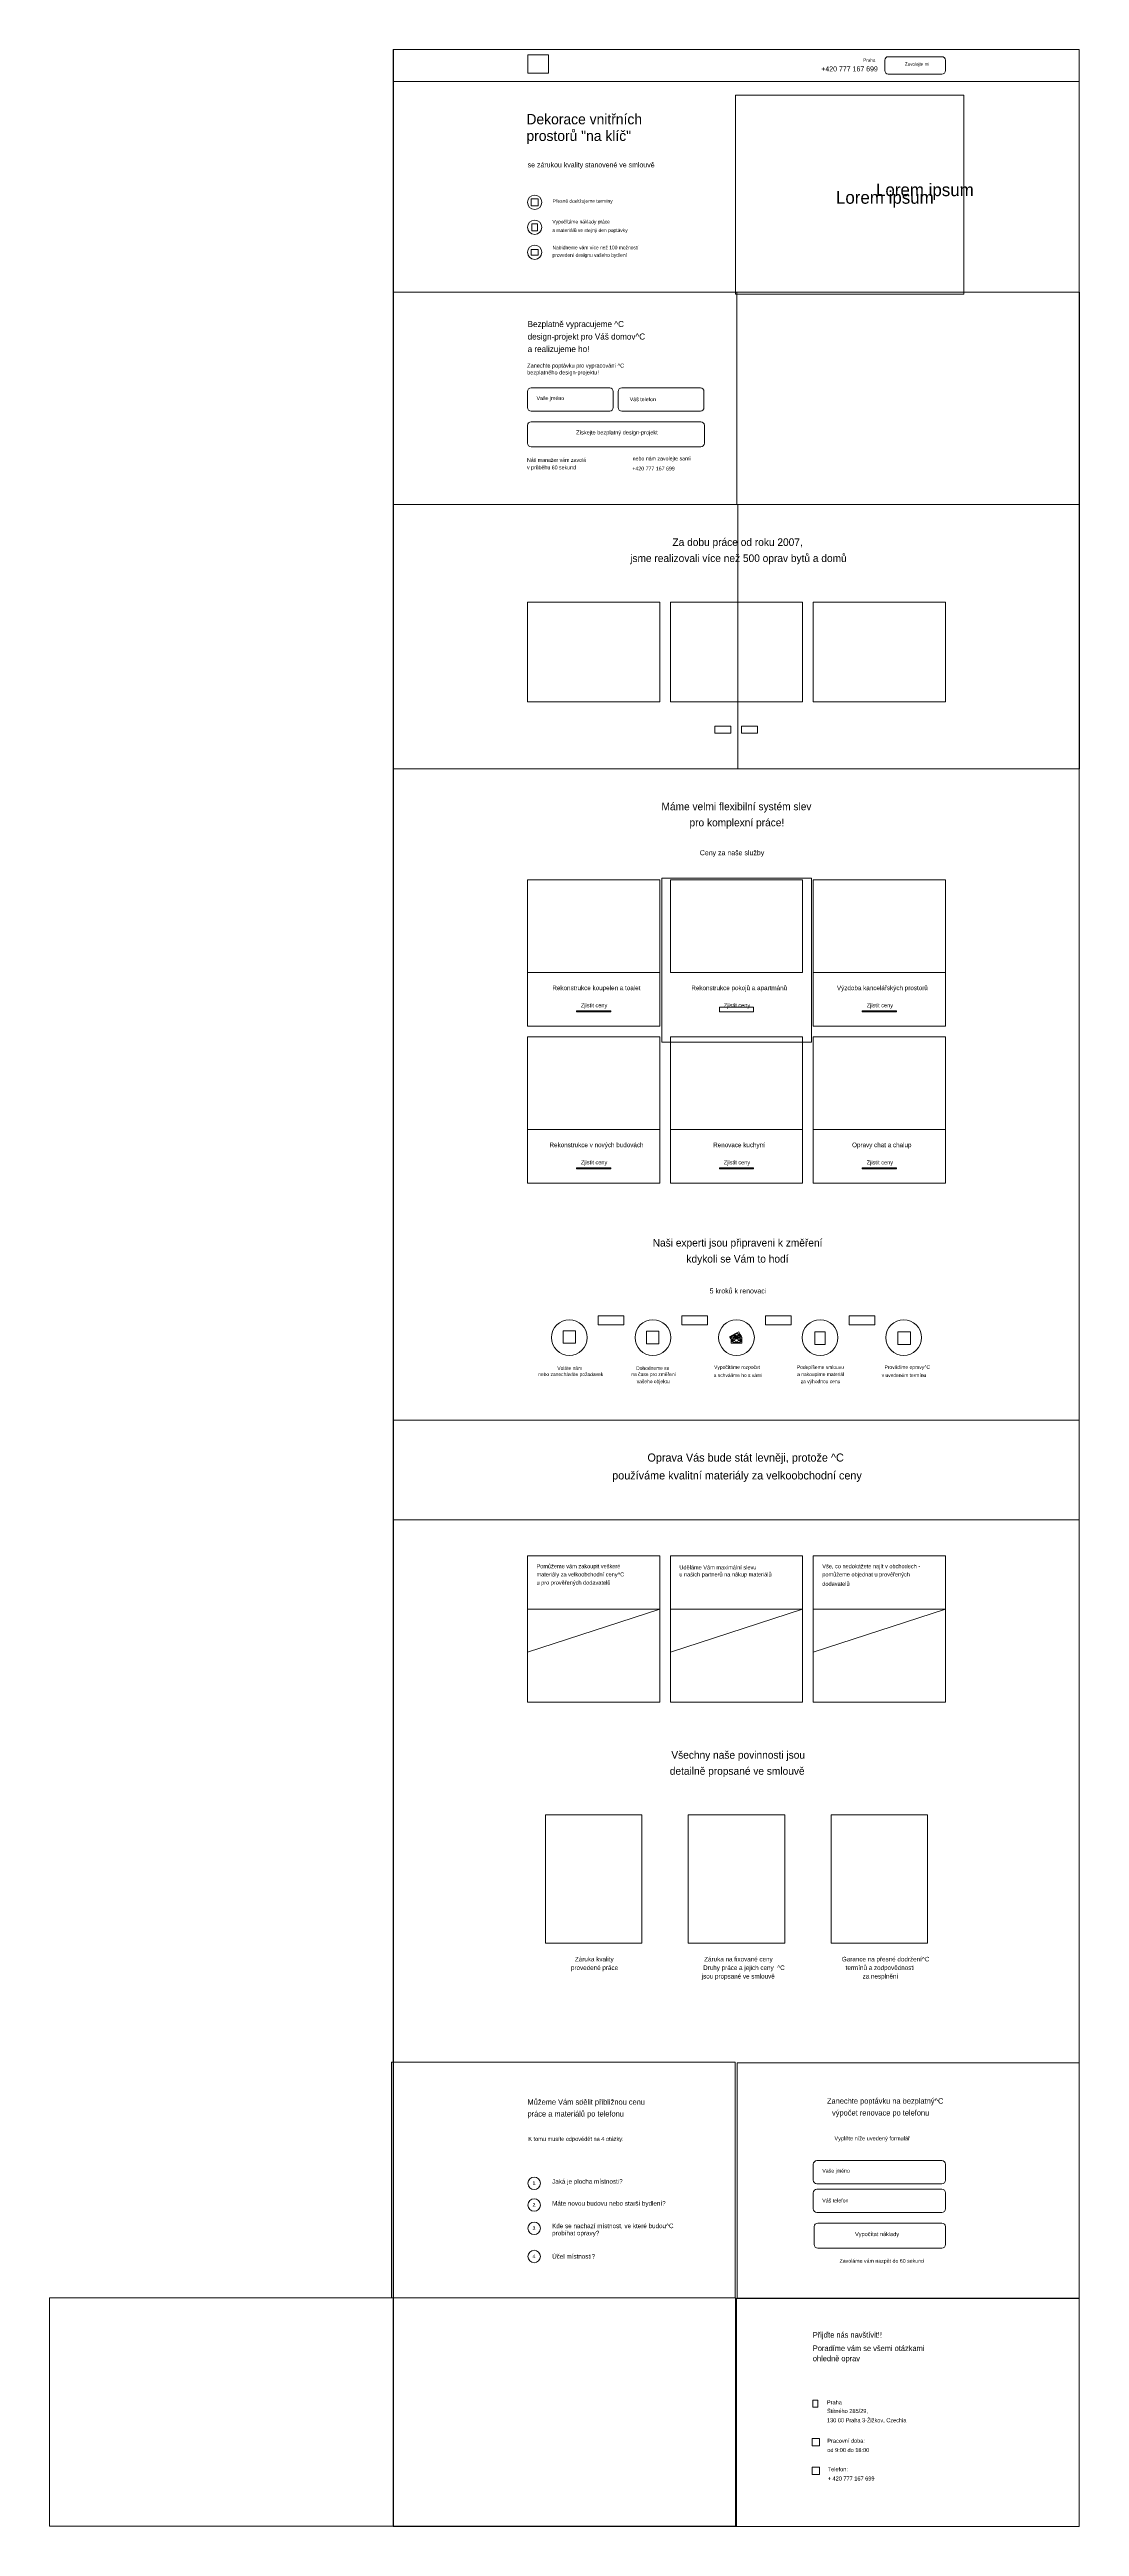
# Model space of a CAD drawing. Extents: x -164 to 528, y -412 to 1254.
import ezdxf

# ---------------------------------------------------------------- set-up
doc = ezdxf.new("R2010")
doc.units = 0
doc.header["$MEASUREMENT"] = 0
doc.header["$XCLIPFRAME"] = 2
for name, color, linetype, lineweight in [('+420 777 167 699', 7, 'Continuous', 0), ('+420 777 167 699_50', 7, 'Continuous', 0), ('1.', 7, 'Continuous', 0), ('2.', 7, 'Continuous', 0), ('3.', 7, 'Continuous', 0), ('4.', 7, 'Continuous', 0), ('5 kroků k renovaci', 7, 'Continuous', 0), ('_obdelnik', 7, 'Continuous', 0), ('_Zavoláme vám nazpět do 60 sekund', 7, 'Continuous', 0), ('Bezplatně vypracujeme  design-projekt pro Váš domov a realizuje', 7, 'Continuous', 0), ('calculator\xa0Obraz', 7, 'Continuous', 0), ('calendar-with-a-clock-time-tools\xa0Obraz', 7, 'Continuous', 0), ('Ceny za naše služby', 7, 'Continuous', 0), ('clock-circular-outline (3)\xa0Obraz', 7, 'Continuous', 0), ('clock-with-white-face\xa0Obraz', 7, 'Continuous', 0), ('copy\xa0Obraz', 7, 'Continuous', 0), ('Dekorace vnitřních prostorů _na klíč_', 7, 'Continuous', 0), ('Dohodneme se  na čase pro změření  vašeho objektu', 7, 'Continuous', 0), ('elipse', 7, 'Continuous', 0), ('elipse_11', 7, 'Continuous', 0), ('elipse_12', 7, 'Continuous', 0), ('elipse_13', 7, 'Continuous', 0), ('elipse_14', 7, 'Continuous', 0), ('elipse_15', 7, 'Continuous', 0), ('elipse_47', 7, 'Continuous', 0), ('elipse_48', 7, 'Continuous', 0), ('elipse_49', 7, 'Continuous', 0), ('elipse_5', 7, 'Continuous', 0), ('elipse_6', 7, 'Continuous', 0), ('elipse_7', 7, 'Continuous', 0), ('folded-document-icon\xa0Obraz', 7, 'Continuous', 0), ('Forma 1', 7, 'Continuous', 0), ('Garance na přesné dodržení termínů a zodpovědnosti  za nesplněn', 7, 'Continuous', 0), ('Jaká je plocha místnosti_ Máte novou budovu nebo starší bydlení', 7, 'Continuous', 0), ('K tomu musíte odpovědět na 4 otázky_', 7, 'Continuous', 0), ('layer\xa0Obraz', 7, 'Continuous', 0), ('layer\xa0Obraz_16', 7, 'Continuous', 0), ('layer\xa0Obraz_17', 7, 'Continuous', 0), ('layer\xa0Obraz_18', 7, 'Continuous', 0), ('layer\xa0Obraz_19', 7, 'Continuous', 0), ('layer\xa0Obraz_46', 7, 'Continuous', 0), ('left-arrow (3)\xa0Obraz', 7, 'Continuous', 0), ('Logo\xa0Obraz', 7, 'Continuous', 0), ('map-placeholder\xa0Obraz', 7, 'Continuous', 0), ('Máme velmi flexibilní systém slev  pro komplexní práce!', 7, 'Continuous', 0), ('Můžeme Vám sdělit přibližnou cenu práce a materiálů po telefonu', 7, 'Continuous', 0), ('Nabídneme vám více než 100 možností provedení designu vašeho by', 7, 'Continuous', 0), ('Naši experti jsou připraveni k změření kdykoli se Vám to hodí', 7, 'Continuous', 0), ('nebo nám zavolejte sami', 7, 'Continuous', 0), ('Náš manažer vám zavolá v průběhu 60 sekund', 7, 'Continuous', 0), ('obdelnik', 7, 'Continuous', 0), ('obdelnik + 13335\xa0Obraz', 7, 'Continuous', 0), ('obdelnik + 707_kuhna_48bea9_7432', 7, 'Continuous', 0), ('obdelnik + Bez názvu', 7, 'Continuous', 0), ('obdelnik + dizhain_mansardi_24\xa0Obraz', 7, 'Continuous', 0), ('obdelnik + eb1c3fac48bcc7049a9fe926aa0a731d\xa0Obraz', 7, 'Continuous', 0), ('obdelnik + layer', 7, 'Continuous', 0), ('obdelnik + layer_8', 7, 'Continuous', 0), ('obdelnik + layer_9', 7, 'Continuous', 0), ('obdelnik + layer\xa0Obraz', 7, 'Continuous', 0), ('obdelnik + layer\xa0Obraz_38', 7, 'Continuous', 0), ('obdelnik + layer\xa0Obraz_39', 7, 'Continuous', 0), ('obdelnik + living-60200-xxl\xa0Obraz', 7, 'Continuous', 0), ('obdelnik + obdelnik + shutterstock_486465499 копия', 7, 'Continuous', 0), ('obdelnik + obdelnik + shutterstock_489420790 копия', 7, 'Continuous', 0), ('obdelnik + obdelnik + shutterstock_489420799 копия', 7, 'Continuous', 0), ('obdelnik + office\xa0Obraz', 7, 'Continuous', 0), ('obdelnik + remont-novostroi123\xa0Obraz', 7, 'Continuous', 0), ('obdelnik + shutterstock_486465499', 7, 'Continuous', 0), ('obdelnik + shutterstock_489420790', 7, 'Continuous', 0), ('obdelnik + shutterstock_489420799', 7, 'Continuous', 0), ('obdelnik_0', 7, 'Continuous', 0), ('obdelnik_1', 7, 'Continuous', 0), ('obdelnik_10', 7, 'Continuous', 0), ('obdelnik_2', 7, 'Continuous', 0), ('obdelnik_20', 7, 'Continuous', 0), ('obdelnik_23', 7, 'Continuous', 0), ('obdelnik_29', 7, 'Continuous', 0), ('obdelnik_3', 7, 'Continuous', 0), ('obdelnik_32', 7, 'Continuous', 0), ('obdelnik_35', 7, 'Continuous', 0), ('obdelnik_36', 7, 'Continuous', 0), ('obdelnik_37', 7, 'Continuous', 0), ('obdelnik_4', 7, 'Continuous', 0), ('obdelnik_40', 7, 'Continuous', 0), ('obdelnik_41', 7, 'Continuous', 0), ('obdelnik_44', 7, 'Continuous', 0), ('obdelnik_45', 7, 'Continuous', 0), ('obdelnik\xa0Obraz', 7, 'Continuous', 0), ('obdelnik\xa0Obraz_21', 7, 'Continuous', 0), ('obdelnik\xa0Obraz_22', 7, 'Continuous', 0), ('obdelnik\xa0Obraz_25', 7, 'Continuous', 0), ('obdelnik\xa0Obraz_27', 7, 'Continuous', 0), ('obdelnik\xa0Obraz_30', 7, 'Continuous', 0), ('obdelnik\xa0Obraz_33', 7, 'Continuous', 0), ('Oprava Vás bude stát levněji_ protože  používáme kvalitní mater', 7, 'Continuous', 0), ('Opravy chat a chalup', 7, 'Continuous', 0), ('paint-board-and-brush\xa0Obraz', 7, 'Continuous', 0), ('phone-call-button\xa0Obraz', 7, 'Continuous', 0), ('Podepíšeme smlouvu  a nakoupíme materiál za výhodnou cenu', 7, 'Continuous', 0), ('Pomůžeme vám zakoupit veškeré  materiály za velkoobchodní ceny', 7, 'Continuous', 0), ('Pracovní doba_ od 9_00 do 18_00', 7, 'Continuous', 0), ('Praha', 7, 'Continuous', 0), ('Praha Štítného 285_29_  130 00 Praha 3-Žižkov_ Czechia', 7, 'Continuous', 0), ('Provádíme opravy v uvedeném termínu', 7, 'Continuous', 0), ('Přesně dodržujeme termíny', 7, 'Continuous', 0), ('Přijďte nás navštívit!! Poradíme vám se všemi otázkami ohledně', 7, 'Continuous', 0), ('Rekonstrukce koupelen a toalet', 7, 'Continuous', 0), ('Rekonstrukce pokojů a apartmánů', 7, 'Continuous', 0), ('Rekonstrukce v nových budovách', 7, 'Continuous', 0), ('Renovace kuchyní', 7, 'Continuous', 0), ('se zárukou kvality stanovené ve smlouvě', 7, 'Continuous', 0), ('Telefon_    _+ 420 777 167 699', 7, 'Continuous', 0), ('traingle', 7, 'Continuous', 0), ('Uděláme Vám maximální slevu u našich partnerů na nákup materiál', 7, 'Continuous', 0), ('Vaše jméno', 7, 'Continuous', 0), ('Vaše jméno_42', 7, 'Continuous', 0), ('Voláte nám nebo zanecháváte požadavek', 7, 'Continuous', 0), ('Vyplňte níže uvedený formulář', 7, 'Continuous', 0), ('Vypočítat náklady', 7, 'Continuous', 0), ('Vypočítáme náklady práce  a materiálů ve stejný den poptávky', 7, 'Continuous', 0), ('Vypočítáme rozpočet a schválíme ho s vámi', 7, 'Continuous', 0), ('Váš telefon', 7, 'Continuous', 0), ('Váš telefon_43', 7, 'Continuous', 0), ('Výzdoba kancelářských prostorů', 7, 'Continuous', 0), ('Vše_ co nedokážete najít v obchodech - pomůžeme objednat u prov', 7, 'Continuous', 0), ('Všechny naše povinnosti jsou detailně propsané ve smlouvě', 7, 'Continuous', 0), ('wall-clock\xa0Obraz', 7, 'Continuous', 0), ('woman-with-headset\xa0Obraz', 7, 'Continuous', 0), ('Za dobu práce od roku 2007_ jsme realizovali více než 500 oprav', 7, 'Continuous', 0), ('Zanechte poptávku na bezplatný výpočet renovace po telefonu', 7, 'Continuous', 0), ('Zanechte poptávku pro vypracování  bezplatného design-projektu!', 7, 'Continuous', 0), ('Zavolejte mi', 7, 'Continuous', 0), ('Zjistit ceny', 7, 'Continuous', 0), ('Zjistit ceny_24', 7, 'Continuous', 0), ('Zjistit ceny_26', 7, 'Continuous', 0), ('Zjistit ceny_28', 7, 'Continuous', 0), ('Zjistit ceny_31', 7, 'Continuous', 0), ('Zjistit ceny_34', 7, 'Continuous', 0), ('Záruka kvality_provedené práce', 7, 'Continuous', 0), ('Záruka na fixované ceny Druhy práce a jejich ceny   jsou propsa', 7, 'Continuous', 0), ('Získejte bezplatný design-projekt', 7, 'Continuous', 0)]:
    doc.layers.add(name, color=color, linetype=linetype, lineweight=lineweight)
picture_1 = doc.add_image_def('image1.png', size_in_pixel=(1919, 6940))
picture_2 = doc.add_image_def('image2.png', size_in_pixel=(14, 20))
picture_3 = doc.add_image_def('image3.png', size_in_pixel=(20, 20))
picture_4 = doc.add_image_def('image4.png', size_in_pixel=(1920, 6940))
picture_5 = doc.add_image_def('image5.png', size_in_pixel=(20, 20))
picture_6 = doc.add_image_def('image6.png', size_in_pixel=(1920, 6940))
picture_7 = doc.add_image_def('image7.png', size_in_pixel=(270, 360))
picture_8 = doc.add_image_def('image8.png', size_in_pixel=(270, 360))
picture_9 = doc.add_image_def('image9.png', size_in_pixel=(270, 360))
picture_10 = doc.add_image_def('image10.png', size_in_pixel=(1920, 6940))
picture_11 = doc.add_image_def('image11.png', size_in_pixel=(370, 410))
picture_12 = doc.add_image_def('image12.png', size_in_pixel=(370, 260))
picture_13 = doc.add_image_def('image13.png', size_in_pixel=(370, 410))
picture_14 = doc.add_image_def('image14.png', size_in_pixel=(370, 260))
picture_15 = doc.add_image_def('image15.png', size_in_pixel=(370, 410))
picture_16 = doc.add_image_def('image16.png', size_in_pixel=(370, 260))
picture_17 = doc.add_image_def('image17.png', size_in_pixel=(34, 35))
picture_18 = doc.add_image_def('image18.png', size_in_pixel=(35, 35))
picture_19 = doc.add_image_def('image19.png', size_in_pixel=(1920, 6940))
picture_20 = doc.add_image_def('image20.png', size_in_pixel=(29, 35))
picture_21 = doc.add_image_def('image21.png', size_in_pixel=(35, 35))
picture_22 = doc.add_image_def('image22.png', size_in_pixel=(72, 25))
picture_23 = doc.add_image_def('image23.png', size_in_pixel=(72, 25))
picture_24 = doc.add_image_def('image24.png', size_in_pixel=(72, 25))
picture_25 = doc.add_image_def('image25.png', size_in_pixel=(72, 25))
picture_26 = doc.add_image_def('image26.png', size_in_pixel=(370, 410))
picture_27 = doc.add_image_def('image27.png', size_in_pixel=(370, 260))
picture_28 = doc.add_image_def('image28.png', size_in_pixel=(419, 459))
picture_29 = doc.add_image_def('image29.png', size_in_pixel=(370, 260))
picture_30 = doc.add_image_def('image30.png', size_in_pixel=(370, 260))
picture_31 = doc.add_image_def('image31.png', size_in_pixel=(370, 410))
picture_32 = doc.add_image_def('image32.png', size_in_pixel=(370, 260))
picture_33 = doc.add_image_def('image33.png', size_in_pixel=(370, 410))
picture_34 = doc.add_image_def('image34.png', size_in_pixel=(370, 260))
picture_35 = doc.add_image_def('image35.png', size_in_pixel=(370, 410))
picture_36 = doc.add_image_def('image36.png', size_in_pixel=(370, 260))
picture_37 = doc.add_image_def('image37.png', size_in_pixel=(370, 410))
picture_38 = doc.add_image_def('image38.png', size_in_pixel=(370, 260))
picture_39 = doc.add_image_def('image39.png', size_in_pixel=(1920, 6940))
picture_40 = doc.add_image_def('image40.png', size_in_pixel=(1920, 6940))
picture_41 = doc.add_image_def('image41.png', size_in_pixel=(45, 19))
picture_42 = doc.add_image_def('image42.png', size_in_pixel=(45, 19))
picture_43 = doc.add_image_def('image43.png', size_in_pixel=(370, 280))
picture_44 = doc.add_image_def('image44.png', size_in_pixel=(370, 280))
picture_45 = doc.add_image_def('image45.png', size_in_pixel=(370, 280))
picture_46 = doc.add_image_def('image46.png', size_in_pixel=(958, 595))
picture_47 = doc.add_image_def('image47.png', size_in_pixel=(639, 557))
picture_48 = doc.add_image_def('image48.png', size_in_pixel=(20, 20))
picture_49 = doc.add_image_def('image49.png', size_in_pixel=(16, 20))
picture_50 = doc.add_image_def('image50.png', size_in_pixel=(20, 16))
picture_51 = doc.add_image_def('image51.png', size_in_pixel=(958, 640))
picture_52 = doc.add_image_def('image52.png', size_in_pixel=(58, 51))

msp = doc.modelspace()

# ---------------------------------------------------------------- linework, layer by layer
at = {"layer": '_obdelnik'}
msp.add_lwpolyline([(382.3580322265625, 607.425048828125), (382.3580322265625, 606.7050781249999), (405.3980712890624, 606.7050781249999), (405.3980712890624, 607.425048828125)], close=True, dxfattribs=at)
at = {"layer": 'elipse'}
msp.add_circle((161.91796875, -181.0951690673828), 4.200035095228702, dxfattribs=at)
at = {"layer": 'elipse_11'}
msp.add_open_spline([(185.5579833984375, 399.5850219726563), (178.9305419921875, 399.5850219726563), (173.5579833984375, 394.2124633789063), (173.5579833984375, 387.5848999023438), (173.5579833984375, 380.9575805664063), (178.9305419921875, 375.5850219726562), (185.5579833984375, 375.5850219726562), (192.1853637695312, 375.5850219726562), (197.5579833984375, 380.9575805664063), (197.5579833984375, 387.5848999023438), (197.5579833984375, 394.2124633789063), (192.1853637695312, 399.5850219726563), (185.5579833984375, 399.5850219726563)], degree=3, knots=[0, 0, 0, 0, 1, 1, 1, 2, 2, 2, 3, 3, 3, 4, 4, 4, 4], dxfattribs=at)
at = {"layer": 'elipse_12'}
msp.add_open_spline([(241.7179565429687, 399.5850219726563), (235.090576171875, 399.5850219726563), (229.7179565429687, 394.2124633789063), (229.7179565429687, 387.5848999023438), (229.7179565429687, 380.9575805664063), (235.090576171875, 375.5850219726562), (241.7179565429687, 375.5850219726562), (248.345458984375, 375.5850219726562), (253.7179565429688, 380.9575805664063), (253.7179565429688, 387.5848999023438), (253.7179565429688, 394.2124633789063), (248.345458984375, 399.5850219726563), (241.7179565429687, 399.5850219726563)], degree=3, knots=[0, 0, 0, 0, 1, 1, 1, 2, 2, 2, 3, 3, 3, 4, 4, 4, 4], dxfattribs=at)
at = {"layer": 'elipse_13'}
msp.add_open_spline([(297.8779907226563, 399.5850219726563), (291.2505493164062, 399.5850219726563), (285.8779296875, 394.2124633789063), (285.8779296875, 387.5848999023438), (285.8779296875, 380.9575805664063), (291.2505493164062, 375.5850219726562), (297.8779907226563, 375.5850219726562), (304.5054321289062, 375.5850219726562), (309.8780517578125, 380.9575805664063), (309.8780517578125, 387.5848999023438), (309.8780517578125, 394.2124633789063), (304.5054321289062, 399.5850219726563), (297.8779907226563, 399.5850219726563)], degree=3, knots=[0, 0, 0, 0, 1, 1, 1, 2, 2, 2, 3, 3, 3, 4, 4, 4, 4], dxfattribs=at)
at = {"layer": 'elipse_14'}
msp.add_open_spline([(354.0380249023438, 399.5850219726563), (347.4105834960937, 399.5850219726563), (342.0380249023438, 394.2124633789063), (342.0380249023438, 387.5848999023438), (342.0380249023438, 380.9575805664063), (347.4105834960937, 375.5850219726562), (354.0380249023438, 375.5850219726562), (360.6654663085937, 375.5850219726562), (366.0380249023437, 380.9575805664063), (366.0380249023437, 387.5848999023438), (366.0380249023437, 394.2124633789063), (360.6654663085937, 399.5850219726563), (354.0380249023438, 399.5850219726563)], degree=3, knots=[0, 0, 0, 0, 1, 1, 1, 2, 2, 2, 3, 3, 3, 4, 4, 4, 4], dxfattribs=at)
at = {"layer": 'elipse_15'}
msp.add_open_spline([(410.1979980468749, 399.5850219726563), (403.5706176757812, 399.5850219726563), (398.1980590820313, 394.2124633789063), (398.1980590820313, 387.5848999023438), (398.1980590820313, 380.9575805664063), (403.5706176757812, 375.5850219726562), (410.1979980468749, 375.5850219726562), (416.8255004882812, 375.5850219726562), (422.1980590820312, 380.9575805664063), (422.1980590820312, 387.5848999023438), (422.1980590820312, 394.2124633789063), (416.8255004882812, 399.5850219726563), (410.1979980468749, 399.5850219726563)], degree=3, knots=[0, 0, 0, 0, 1, 1, 1, 2, 2, 2, 3, 3, 3, 4, 4, 4, 4], dxfattribs=at)
at = {"layer": 'elipse_47'}
msp.add_open_spline([(162.2779541015625, 1155.825439453125), (159.6270141601562, 1155.825439453125), (157.4779663085937, 1153.67626953125), (157.4779663085937, 1151.025146484375), (157.4779663085937, 1148.374389648437), (159.6270141601562, 1146.225341796875), (162.2779541015625, 1146.225341796875), (164.928955078125, 1146.225341796875), (167.0779418945312, 1148.374389648437), (167.0779418945312, 1151.025146484375), (167.0779418945312, 1153.67626953125), (164.928955078125, 1155.825439453125), (162.2779541015625, 1155.825439453125)], degree=3, knots=[0, 0, 0, 0, 1, 1, 1, 2, 2, 2, 3, 3, 3, 4, 4, 4, 4], dxfattribs=at)
at = {"layer": 'elipse_48'}
msp.add_open_spline([(162.2779541015625, 1139.025268554687), (159.6270141601562, 1139.025268554687), (157.4779663085937, 1136.876098632812), (157.4779663085937, 1134.225341796875), (157.4779663085937, 1131.57421875), (159.6270141601562, 1129.42529296875), (162.2779541015625, 1129.42529296875), (164.928955078125, 1129.42529296875), (167.0779418945312, 1131.57421875), (167.0779418945312, 1134.225341796875), (167.0779418945312, 1136.876098632812), (164.928955078125, 1139.025268554687), (162.2779541015625, 1139.025268554687)], degree=3, knots=[0, 0, 0, 0, 1, 1, 1, 2, 2, 2, 3, 3, 3, 4, 4, 4, 4], dxfattribs=at)
at = {"layer": 'elipse_49'}
msp.add_open_spline([(162.2779541015625, 1122.225219726562), (159.6270141601562, 1122.225219726562), (157.4779663085937, 1120.076416015625), (157.4779663085937, 1117.42529296875), (157.4779663085937, 1114.7744140625), (159.6270141601562, 1112.625244140625), (162.2779541015625, 1112.625244140625), (164.928955078125, 1112.625244140625), (167.0779418945312, 1114.7744140625), (167.0779418945312, 1117.42529296875), (167.0779418945312, 1120.076416015625), (164.928955078125, 1122.225219726562), (162.2779541015625, 1122.225219726562)], degree=3, knots=[0, 0, 0, 0, 1, 1, 1, 2, 2, 2, 3, 3, 3, 4, 4, 4, 4], dxfattribs=at)
at = {"layer": 'elipse_5'}
msp.add_circle((161.91796875, -195.7352142333984), 4.199989318861515, dxfattribs=at)
at = {"layer": 'elipse_6'}
msp.add_open_spline([(161.91796875, -207.1351928710937), (159.5983276367187, -207.1351928710937), (157.7179565429687, -209.015625), (157.7179565429687, -211.3351440429688), (157.7179565429687, -213.6548461914062), (159.5983276367187, -215.5352783203125), (161.91796875, -215.5352783203125), (164.237548828125, -215.5352783203125), (166.1179809570312, -213.6548461914062), (166.1179809570312, -211.3351440429688), (166.1179809570312, -209.015625), (164.237548828125, -207.1351928710937), (161.91796875, -207.1351928710937)], degree=3, knots=[0, 0, 0, 0, 1, 1, 1, 2, 2, 2, 3, 3, 3, 4, 4, 4, 4], dxfattribs=at)
at = {"layer": 'elipse_7'}
msp.add_circle((161.91796875, -230.2952117919922), 4.199989318861515, dxfattribs=at)
at = {"layer": 'Forma 1'}
for points, knots in [([(294.5758056640625, 388.2900390625), (294.5758056640625, 388.2900390625), (294.587890625, 388.3300170898437), (294.587890625, 388.3300170898437), (294.587890625, 388.3300170898437), (298.35888671875, 390.31884765625), (298.35888671875, 390.31884765625), (298.35888671875, 390.31884765625), (298.6470947265625, 390.2379760742188), (298.6470947265625, 390.2379760742188), (298.6553344726562, 390.2127685546875), (298.6585693359375, 390.1865234375), (298.6724853515625, 390.1622314453125), (298.7847900390625, 389.96484375), (299.0408935546875, 389.8928833007813), (299.2467041015625, 390.0006713867187), (299.2711791992188, 390.0137939453125), (299.2883911132813, 390.0343627929688), (299.3087158203125, 390.0518188476563), (299.3087158203125, 390.0518188476563), (299.5975952148437, 389.9700317382812), (299.5975952148437, 389.9700317382812), (299.5975952148437, 389.9700317382812), (300.2547607421875, 388.8146362304687), (300.2547607421875, 388.8146362304687), (300.2547607421875, 388.8146362304687), (300.1704711914062, 388.536865234375), (300.1704711914062, 388.536865234375), (300.1447143554687, 388.529296875), (300.1173706054688, 388.5263061523438), (300.09228515625, 388.5131225585937), (299.9967651367187, 388.462890625), (299.9334716796875, 388.380859375), (299.8997802734375, 388.2896118164063), (299.8997802734375, 388.2896118164063), (301.147705078125, 388.2896118164063), (301.147705078125, 388.2896118164063), (301.147705078125, 388.2896118164063), (300.305419921875, 389.771484375), (300.305419921875, 389.771484375), (300.305419921875, 389.771484375), (300.3056640625, 389.771484375), (300.3056640625, 389.771484375), (300.3056640625, 389.771484375), (299.365966796875, 391.4222412109375), (299.365966796875, 391.4222412109375), (299.365966796875, 391.4222412109375), (297.6514282226562, 390.5182495117188), (297.6514282226562, 390.5182495117188), (297.6514282226562, 390.5182495117188), (297.6520385742187, 390.5182495117188), (297.6520385742187, 390.5182495117188), (297.6520385742187, 390.5182495117188), (294.7947998046875, 389.0112915039063), (294.7947998046875, 389.0112915039063), (294.7947998046875, 389.0112915039063), (293.080322265625, 388.1072387695312), (293.080322265625, 388.1072387695312), (293.080322265625, 388.1072387695312), (293.820068359375, 386.8063354492187), (293.820068359375, 386.8063354492187), (293.820068359375, 386.8063354492187), (293.820068359375, 387.8191528320312), (293.820068359375, 387.8191528320312), (293.820068359375, 388.0789794921875), (294.0389404296875, 388.2900390625), (294.3087768554688, 388.2900390625), (294.3087768554688, 388.2900390625), (294.5758056640625, 388.2900390625), (294.5758056640625, 388.2900390625)], [0, 0, 0, 0, 1, 1, 1, 2, 2, 2, 3, 3, 3, 4, 4, 4, 5, 5, 5, 6, 6, 6, 7, 7, 7, 8, 8, 8, 9, 9, 9, 10, 10, 10, 11, 11, 11, 12, 12, 12, 13, 13, 13, 14, 14, 14, 15, 15, 15, 16, 16, 16, 17, 17, 17, 18, 18, 18, 19, 19, 19, 20, 20, 20, 21, 21, 21, 22, 22, 22, 23, 23, 23, 23]), ([(299.5205688476563, 387.8191528320312), (299.5205688476563, 387.8191528320312), (296.26318359375, 387.8191528320312), (296.26318359375, 387.8191528320312), (296.26318359375, 387.8191528320312), (294.3087768554688, 387.8191528320312), (294.3087768554688, 387.8191528320312), (294.3087768554688, 387.8191528320312), (294.3087768554688, 385.9369506835938), (294.3087768554688, 385.9369506835938), (294.3087768554688, 385.9369506835938), (294.3087768554688, 385.623046875), (294.3087768554688, 385.623046875), (294.3087768554688, 385.623046875), (294.3087768554688, 383.7404174804687), (294.3087768554688, 383.7404174804687), (294.3087768554688, 383.7404174804687), (296.26318359375, 383.7404174804687), (296.26318359375, 383.7404174804687), (296.26318359375, 383.7404174804687), (299.5205688476563, 383.7404174804687), (299.5205688476563, 383.7404174804687), (299.5205688476563, 383.7404174804687), (301.4750366210937, 383.7404174804687), (301.4750366210937, 383.7404174804687), (301.4750366210937, 383.7404174804687), (301.4750366210937, 385.623046875), (301.4750366210937, 385.623046875), (301.4750366210937, 385.623046875), (301.4750366210937, 385.9369506835938), (301.4750366210937, 385.9369506835938), (301.4750366210937, 385.9369506835938), (301.4750366210937, 387.8191528320312), (301.4750366210937, 387.8191528320312), (301.4750366210937, 387.8191528320312), (299.5205688476563, 387.8191528320312), (299.5205688476563, 387.8191528320312)], [0, 0, 0, 0, 1, 1, 1, 2, 2, 2, 3, 3, 3, 4, 4, 4, 5, 5, 5, 6, 6, 6, 7, 7, 7, 8, 8, 8, 9, 9, 9, 10, 10, 10, 11, 11, 11, 12, 12, 12, 12]), ([(300.9539794921875, 385.1212158203125), (300.9539794921875, 385.1212158203125), (300.741455078125, 384.9165649414063), (300.741455078125, 384.9165649414063), (300.7144165039063, 384.9220581054688), (300.6893310546875, 384.9322509765625), (300.66064453125, 384.9322509765625), (300.4271850585937, 384.9322509765625), (300.2382202148437, 384.7496948242187), (300.2382202148437, 384.525146484375), (300.2382202148437, 384.497314453125), (300.2490234375, 384.4733276367188), (300.25439453125, 384.447509765625), (300.25439453125, 384.447509765625), (300.0416259765625, 384.2424926757812), (300.0416259765625, 384.2424926757812), (300.0416259765625, 384.2424926757812), (295.7420043945313, 384.2424926757812), (295.7420043945313, 384.2424926757812), (295.7420043945313, 384.2424926757812), (295.5296020507812, 384.4470825195313), (295.5296020507812, 384.4470825195313), (295.5352172851562, 384.4733276367188), (295.5458984375, 384.497314453125), (295.5458984375, 384.525146484375), (295.5458984375, 384.7496948242187), (295.3566284179688, 384.931884765625), (295.1231079101562, 384.931884765625), (295.094482421875, 384.931884765625), (295.0696411132812, 384.9213256835938), (295.0426025390625, 384.9165649414063), (295.0426025390625, 384.9165649414063), (294.8299560546875, 385.1212768554688), (294.8299560546875, 385.1212768554688), (294.8299560546875, 385.1212768554688), (294.8299560546875, 386.4388427734375), (294.8299560546875, 386.4388427734375), (294.8299560546875, 386.4388427734375), (295.0422973632813, 386.643310546875), (295.0422973632813, 386.643310546875), (295.0693359375, 386.6377563476563), (295.094482421875, 386.6277465820313), (295.1231079101562, 386.6277465820313), (295.3566284179688, 386.6277465820313), (295.5455932617187, 386.8099365234375), (295.5455932617187, 387.0349731445313), (295.5455932617187, 387.0625610351563), (295.534912109375, 387.0863037109375), (295.5293579101562, 387.1126098632812), (295.5293579101562, 387.1126098632812), (295.7420043945313, 387.3173217773437), (295.7420043945313, 387.3173217773437), (295.7420043945313, 387.3173217773437), (300.0416870117188, 387.3173217773437), (300.0416870117188, 387.3173217773437), (300.0416870117188, 387.3173217773437), (300.254150390625, 387.1127319335938), (300.254150390625, 387.1127319335938), (300.2484130859375, 387.086669921875), (300.2379150390625, 387.0625610351563), (300.2379150390625, 387.0349731445313), (300.2379150390625, 386.8099365234375), (300.4271850585937, 386.6279296875), (300.66064453125, 386.6279296875), (300.6893310546875, 386.6279296875), (300.7141723632813, 386.6382446289063), (300.7411499023437, 386.643310546875), (300.7411499023437, 386.643310546875), (300.9539794921875, 386.4384765625), (300.9539794921875, 386.4384765625), (300.9539794921875, 386.4384765625), (300.9539794921875, 385.1212158203125), (300.9539794921875, 385.1212158203125)], [0, 0, 0, 0, 1, 1, 1, 2, 2, 2, 3, 3, 3, 4, 4, 4, 5, 5, 5, 6, 6, 6, 7, 7, 7, 8, 8, 8, 9, 9, 9, 10, 10, 10, 11, 11, 11, 12, 12, 12, 13, 13, 13, 14, 14, 14, 15, 15, 15, 16, 16, 16, 17, 17, 17, 18, 18, 18, 19, 19, 19, 20, 20, 20, 21, 21, 21, 22, 22, 22, 23, 23, 23, 24, 24, 24, 24]), ([(295.7745361328125, 386.1868286132812), (295.541259765625, 386.1868286132812), (295.3521118164062, 386.0047607421875), (295.3521118164062, 385.77978515625), (295.3521118164062, 385.5548706054688), (295.541259765625, 385.3731689453125), (295.7745361328125, 385.3731689453125), (296.0078735351562, 385.3731689453125), (296.197021484375, 385.5548706054688), (296.197021484375, 385.77978515625), (296.197021484375, 386.0047607421875), (296.0078735351562, 386.1868286132812), (295.7745361328125, 386.1868286132812)], [0, 0, 0, 0, 1, 1, 1, 2, 2, 2, 3, 3, 3, 4, 4, 4, 4]), ([(296.7061157226563, 388.9155883789062), (296.42236328125, 388.7661743164063), (296.2181396484375, 388.5396118164063), (296.1034545898438, 388.2900390625), (296.1034545898438, 388.2900390625), (298.459716796875, 388.2900390625), (298.459716796875, 388.2900390625), (298.44091796875, 388.3855590820313), (298.4122924804688, 388.4794311523437), (298.362060546875, 388.567626953125), (298.0668334960938, 389.0865478515625), (297.3258056640625, 389.2421264648437), (296.7061157226563, 388.9155883789062)], [0, 0, 0, 0, 1, 1, 1, 2, 2, 2, 3, 3, 3, 4, 4, 4, 4]), ([(297.8919067382813, 386.8511962890625), (297.1854858398438, 386.8511962890625), (296.6130981445313, 386.37158203125), (296.6130981445313, 385.77978515625), (296.6130981445313, 385.1882934570312), (297.1854858398438, 384.7088012695312), (297.8919067382813, 384.7088012695312), (298.5980834960937, 384.7088012695312), (299.170654296875, 385.1882934570312), (299.170654296875, 385.77978515625), (299.170654296875, 386.37158203125), (298.5980834960937, 386.8511962890625), (297.8919067382813, 386.8511962890625)], [0, 0, 0, 0, 1, 1, 1, 2, 2, 2, 3, 3, 3, 4, 4, 4, 4]), ([(298.675048828125, 388.95556640625), (298.675048828125, 388.73095703125), (298.8646240234375, 388.5487670898438), (299.0978393554687, 388.5487670898438), (299.3309936523437, 388.5487670898438), (299.520263671875, 388.73095703125), (299.520263671875, 388.95556640625), (299.520263671875, 389.1803588867188), (299.3309936523437, 389.362548828125), (299.0978393554687, 389.362548828125), (298.8646240234375, 389.362548828125), (298.675048828125, 389.1803588867188), (298.675048828125, 388.95556640625)], [0, 0, 0, 0, 1, 1, 1, 2, 2, 2, 3, 3, 3, 4, 4, 4, 4]), ([(300.0092163085938, 386.1869506835938), (299.7757568359375, 386.1869506835938), (299.58642578125, 386.0047607421875), (299.58642578125, 385.77978515625), (299.58642578125, 385.5548706054688), (299.7757568359375, 385.3726806640625), (300.0092163085938, 385.3726806640625), (300.24267578125, 385.3726806640625), (300.4320068359375, 385.5548706054688), (300.4320068359375, 385.77978515625), (300.4320068359375, 386.0047607421875), (300.24267578125, 386.1869506835938), (300.0092163085938, 386.1869506835938)], [0, 0, 0, 0, 1, 1, 1, 2, 2, 2, 3, 3, 3, 4, 4, 4, 4])]:
    msp.add_open_spline(points, degree=3, knots=knots, dxfattribs=at)
at = {"layer": 'obdelnik'}
msp.add_lwpolyline([(297.8779907226563, -258.2552490234375), (297.8779907226563, -411.8552856445312), (528.0380859374999, -411.8552856445312), (528.0380859374999, -258.2552490234375)], close=True, dxfattribs=at)
at = {"layer": 'obdelnik + 707_kuhna_48bea9_7432'}
msp.add_lwpolyline([(298.1179809570313, 1090.545166015625), (298.1179809570313, 947.7451171874999), (528.278076171875, 947.7451171874999), (528.278076171875, 1090.545166015625)], close=True, dxfattribs=at)
at = {"layer": 'obdelnik + Bez názvu'}
msp.add_lwpolyline([(-163.6421508789062, -258.0151977539062), (-163.6421508789062, -411.6153564453124), (297.1580200195313, -411.6153564453124), (297.1580200195313, -258.0151977539062)], close=True, dxfattribs=at)
at = {"layer": 'obdelnik + layer'}
msp.add_lwpolyline([(169.4779663085937, 66.70489501953125), (169.4779663085937, -19.69512939453125), (234.2779541015625, -19.69512939453125), (234.2779541015625, 66.70489501953125)], close=True, dxfattribs=at)
at = {"layer": 'obdelnik + layer_8'}
msp.add_lwpolyline([(265.4779663085938, 66.70489501953125), (265.4779663085938, -19.69512939453125), (330.2780151367187, -19.69512939453125), (330.2780151367187, 66.70489501953125)], close=True, dxfattribs=at)
at = {"layer": 'obdelnik + layer_9'}
msp.add_lwpolyline([(361.47802734375, 66.70489501953125), (361.47802734375, -19.69512939453125), (426.2780151367187, -19.69512939453125), (426.2780151367187, 66.70489501953125)], close=True, dxfattribs=at)
at = {"layer": 'obdelnik + obdelnik + shutterstock_486465499 копия'}
msp.add_lwpolyline([(253.4779663085938, 240.9448852539063), (253.4779663085938, 142.5448608398437), (342.2780151367188, 142.5448608398437), (342.2780151367188, 240.9448852539063)], close=True, dxfattribs=at)
at = {"layer": 'obdelnik + obdelnik + shutterstock_489420790 копия'}
msp.add_lwpolyline([(157.4779663085937, 240.9448852539063), (157.4779663085937, 142.5448608398437), (246.2779541015625, 142.5448608398437), (246.2779541015625, 240.9448852539063)], close=True, dxfattribs=at)
at = {"layer": 'obdelnik + obdelnik + shutterstock_489420799 копия'}
msp.add_lwpolyline([(349.47802734375, 240.9448852539063), (349.47802734375, 142.5448608398437), (438.2780761718749, 142.5448608398437), (438.2780761718749, 240.9448852539063)], close=True, dxfattribs=at)
at = {"layer": 'obdelnik + shutterstock_486465499'}
msp.add_lwpolyline([(253.4779663085938, 176.1450805664062), (253.4779663085938, 142.5451049804687), (342.2780151367188, 142.5451049804687), (342.2780151367188, 204.9451904296875)], close=True, dxfattribs=at)
at = {"layer": 'obdelnik + shutterstock_489420790'}
msp.add_lwpolyline([(157.4779663085937, 176.1450805664062), (157.4779663085937, 142.5451049804687), (246.2779541015625, 142.5451049804687), (246.2779541015625, 204.9451904296875)], close=True, dxfattribs=at)
at = {"layer": 'obdelnik + shutterstock_489420799'}
msp.add_lwpolyline([(349.4779663085938, 176.1450805664062), (349.4779663085938, 142.5451049804687), (438.2780151367187, 142.5451049804687), (438.2780151367187, 204.9451904296875)], close=True, dxfattribs=at)
at = {"layer": 'obdelnik_0'}
msp.add_lwpolyline([(66.03790283203125, -99.61511230468751), (66.03790283203125, -258.0151977539062), (296.9180297851563, -258.0151977539062), (296.9180297851563, -99.61511230468751)], close=True, dxfattribs=at)
at = {"layer": 'obdelnik_1'}
msp.add_lwpolyline([(298.3579711914062, -100.0951538085937), (298.3579711914062, -258.4952392578125), (528.0380859374999, -258.4952392578125), (528.0380859374999, -100.0951538085937)], close=True, dxfattribs=at)
at = {"layer": 'obdelnik_10'}
msp.add_lwpolyline([(67.2379150390625, 332.1448974609375), (67.2379150390625, 264.9449462890625), (528.0380859374999, 264.9449462890625), (528.0380859374999, 332.1448974609375)], close=True, dxfattribs=at)
at = {"layer": 'obdelnik_2'}
msp.add_open_spline([(435.8780517578124, -165.8551635742187), (435.8780517578124, -165.8551635742187), (351.8779907226563, -165.8551635742187), (351.8779907226563, -165.8551635742187), (350.5525512695312, -165.8551635742187), (349.47802734375, -166.9296875), (349.47802734375, -168.2552490234375), (349.47802734375, -168.2552490234375), (349.47802734375, -179.0552368164062), (349.47802734375, -179.0552368164062), (349.47802734375, -180.3806762695312), (350.5525512695312, -181.4551391601562), (351.8779907226563, -181.4551391601562), (351.8779907226563, -181.4551391601562), (435.8780517578124, -181.4551391601562), (435.8780517578124, -181.4551391601562), (437.2035522460937, -181.4551391601562), (438.2780761718749, -180.3806762695312), (438.2780761718749, -179.0552368164062), (438.2780761718749, -179.0552368164062), (438.2780761718749, -168.2552490234375), (438.2780761718749, -168.2552490234375), (438.2780761718749, -166.9296875), (437.2035522460937, -165.8551635742187), (435.8780517578124, -165.8551635742187)], degree=3, knots=[0, 0, 0, 0, 1, 1, 1, 2, 2, 2, 3, 3, 3, 4, 4, 4, 5, 5, 5, 6, 6, 6, 7, 7, 7, 8, 8, 8, 8], dxfattribs=at)
at = {"layer": 'obdelnik_20'}
msp.add_lwpolyline([(190.3579711914062, 607.425048828125), (190.3579711914062, 606.7050781249999), (213.39794921875, 606.7050781249999), (213.39794921875, 607.425048828125)], close=True, dxfattribs=at)
at = {"layer": 'obdelnik_23'}
msp.add_lwpolyline([(286.3580322265625, 609.8250732421875), (286.3580322265625, 606.7050781249999), (309.3980102539063, 606.7050781249999), (309.3980102539063, 609.8250732421875)], close=True, dxfattribs=at)
at = {"layer": 'obdelnik_29'}
msp.add_lwpolyline([(190.3579711914062, 501.8250122070312), (190.3579711914062, 501.1050415039062), (213.39794921875, 501.1050415039062), (213.39794921875, 501.8250122070312)], close=True, dxfattribs=at)
at = {"layer": 'obdelnik_3'}
msp.add_open_spline([(435.8780517578124, -185.05517578125), (435.8780517578124, -185.05517578125), (351.8779907226563, -185.05517578125), (351.8779907226563, -185.05517578125), (350.5525512695312, -185.05517578125), (349.47802734375, -186.1297607421875), (349.47802734375, -187.4552001953125), (349.47802734375, -187.4552001953125), (349.47802734375, -198.2551879882812), (349.47802734375, -198.2551879882812), (349.47802734375, -199.5806884765625), (350.5525512695312, -200.6552124023437), (351.8779907226563, -200.6552124023437), (351.8779907226563, -200.6552124023437), (435.8780517578124, -200.6552124023437), (435.8780517578124, -200.6552124023437), (437.2035522460937, -200.6552124023437), (438.2780761718749, -199.5806884765625), (438.2780761718749, -198.2551879882812), (438.2780761718749, -198.2551879882812), (438.2780761718749, -187.4552001953125), (438.2780761718749, -187.4552001953125), (438.2780761718749, -186.1297607421875), (437.2035522460937, -185.05517578125), (435.8780517578124, -185.05517578125)], degree=3, knots=[0, 0, 0, 0, 1, 1, 1, 2, 2, 2, 3, 3, 3, 4, 4, 4, 5, 5, 5, 6, 6, 6, 7, 7, 7, 8, 8, 8, 8], dxfattribs=at)
at = {"layer": 'obdelnik_32'}
msp.add_lwpolyline([(286.3580322265625, 501.8250122070312), (286.3580322265625, 501.1050415039062), (309.3980102539063, 501.1050415039062), (309.3980102539063, 501.8250122070312)], close=True, dxfattribs=at)
at = {"layer": 'obdelnik_35'}
msp.add_lwpolyline([(382.3580322265625, 501.8250122070312), (382.3580322265625, 501.1050415039062), (405.3980712890624, 501.1050415039062), (405.3980712890624, 501.8250122070312)], close=True, dxfattribs=at)
at = {"layer": 'obdelnik_36'}
msp.add_lwpolyline([(67.4779052734375, 947.7451171874999), (67.4779052734375, 770.1450805664062), (528.278076171875, 770.1450805664062), (528.278076171875, 947.7451171874999)], close=True, dxfattribs=at)
at = {"layer": 'obdelnik_37'}
msp.add_lwpolyline([(67.4779052734375, 947.7451171874999), (67.4779052734375, 770.1450805664062), (298.8380126953125, 770.1450805664062), (298.8380126953125, 947.7451171874999)], close=True, dxfattribs=at)
at = {"layer": 'obdelnik_4'}
msp.add_open_spline([(435.8780517578124, -207.855224609375), (435.8780517578124, -207.855224609375), (352.5380249023438, -207.855224609375), (352.5380249023438, -207.855224609375), (351.2125244140625, -207.855224609375), (350.1380004882812, -208.9297485351563), (350.1380004882812, -210.2551879882812), (350.1380004882812, -210.2551879882812), (350.1380004882812, -222.2552490234375), (350.1380004882812, -222.2552490234375), (350.1380004882812, -223.5806884765625), (351.2125244140625, -224.6552124023438), (352.5380249023438, -224.6552124023438), (352.5380249023438, -224.6552124023438), (435.8780517578124, -224.6552124023438), (435.8780517578124, -224.6552124023438), (437.2035522460937, -224.6552124023438), (438.2780761718749, -223.5806884765625), (438.2780761718749, -222.2552490234375), (438.2780761718749, -222.2552490234375), (438.2780761718749, -210.2551879882812), (438.2780761718749, -210.2551879882812), (438.2780761718749, -208.9297485351563), (437.2035522460937, -207.855224609375), (435.8780517578124, -207.855224609375)], degree=3, knots=[0, 0, 0, 0, 1, 1, 1, 2, 2, 2, 3, 3, 3, 4, 4, 4, 5, 5, 5, 6, 6, 6, 7, 7, 7, 8, 8, 8, 8], dxfattribs=at)
at = {"layer": 'obdelnik_40'}
msp.add_open_spline([(212.677978515625, 1026.2275390625), (212.677978515625, 1026.2275390625), (159.8779296875, 1026.2275390625), (159.8779296875, 1026.2275390625), (158.552490234375, 1026.2275390625), (157.4779663085937, 1025.153076171875), (157.4779663085937, 1023.827575683593), (157.4779663085937, 1023.827575683593), (157.4779663085937, 1013.027587890625), (157.4779663085937, 1013.027587890625), (157.4779663085937, 1011.702087402343), (158.552490234375, 1010.627624511719), (159.8779296875, 1010.627624511719), (159.8779296875, 1010.627624511719), (212.677978515625, 1010.627624511719), (212.677978515625, 1010.627624511719), (214.0034790039063, 1010.627624511719), (215.0779418945313, 1011.702087402343), (215.0779418945313, 1013.027587890625), (215.0779418945313, 1013.027587890625), (215.0779418945313, 1023.827575683593), (215.0779418945313, 1023.827575683593), (215.0779418945313, 1025.153076171875), (214.0034790039063, 1026.2275390625), (212.677978515625, 1026.2275390625)], degree=3, knots=[0, 0, 0, 0, 1, 1, 1, 2, 2, 2, 3, 3, 3, 4, 4, 4, 5, 5, 5, 6, 6, 6, 7, 7, 7, 8, 8, 8, 8], dxfattribs=at)
at = {"layer": 'obdelnik_41'}
msp.add_open_spline([(273.6380004882812, 1026.2275390625), (273.6380004882812, 1026.2275390625), (220.8379516601563, 1026.2275390625), (220.8379516601563, 1026.2275390625), (219.5125122070312, 1026.2275390625), (218.43798828125, 1025.153076171875), (218.43798828125, 1023.827575683593), (218.43798828125, 1023.827575683593), (218.43798828125, 1013.027587890625), (218.43798828125, 1013.027587890625), (218.43798828125, 1011.702087402343), (219.5125122070312, 1010.627624511719), (220.8379516601563, 1010.627624511719), (220.8379516601563, 1010.627624511719), (273.6380004882812, 1010.627624511719), (273.6380004882812, 1010.627624511719), (274.9635009765625, 1010.627624511719), (276.0379638671875, 1011.702087402343), (276.0379638671875, 1013.027587890625), (276.0379638671875, 1013.027587890625), (276.0379638671875, 1023.827575683593), (276.0379638671875, 1023.827575683593), (276.0379638671875, 1025.153076171875), (274.9635009765625, 1026.2275390625), (273.6380004882812, 1026.2275390625)], degree=3, knots=[0, 0, 0, 0, 1, 1, 1, 2, 2, 2, 3, 3, 3, 4, 4, 4, 5, 5, 5, 6, 6, 6, 7, 7, 7, 8, 8, 8, 8], dxfattribs=at)
at = {"layer": 'obdelnik_44'}
msp.add_open_spline([(273.8779907226562, 1003.425231933594), (273.8779907226562, 1003.425231933594), (159.8779296875, 1003.425231933594), (159.8779296875, 1003.425231933594), (158.552490234375, 1003.425231933594), (157.4779663085937, 1002.350646972656), (157.4779663085937, 1001.025207519531), (157.4779663085937, 1001.025207519531), (157.4779663085937, 989.0252075195312), (157.4779663085937, 989.0252075195312), (157.4779663085937, 987.69970703125), (158.552490234375, 986.6251831054688), (159.8779296875, 986.6251831054688), (159.8779296875, 986.6251831054688), (273.8779907226562, 986.6251831054688), (273.8779907226562, 986.6251831054688), (275.2034912109375, 986.6251831054688), (276.2780151367187, 987.69970703125), (276.2780151367187, 989.0252075195312), (276.2780151367187, 989.0252075195312), (276.2780151367187, 1001.025207519531), (276.2780151367187, 1001.025207519531), (276.2780151367187, 1002.350646972656), (275.2034912109375, 1003.425231933594), (273.8779907226562, 1003.425231933594)], degree=3, knots=[0, 0, 0, 0, 1, 1, 1, 2, 2, 2, 3, 3, 3, 4, 4, 4, 5, 5, 5, 6, 6, 6, 7, 7, 7, 8, 8, 8, 8], dxfattribs=at)
at = {"layer": 'obdelnik_45'}
msp.add_lwpolyline([(528.0380859374999, 1232.145263671875), (67.4779052734375, 1232.145263671875), (67.4779052734375, 1090.545166015625), (528.0380859374999, 1090.545166015625)], close=True, dxfattribs=at)
at = {"layer": 'traingle'}
msp.add_open_spline([(435.8780517578124, 1248.9453125), (435.8780517578124, 1248.9453125), (399.8780517578125, 1248.9453125), (399.8780517578125, 1248.9453125), (398.5525512695312, 1248.9453125), (397.47802734375, 1247.870727539062), (397.47802734375, 1246.545288085937), (397.47802734375, 1246.545288085937), (397.47802734375, 1239.585205078125), (397.47802734375, 1239.585205078125), (397.47802734375, 1238.259765625), (398.5525512695312, 1237.185302734375), (399.8780517578125, 1237.185302734375), (399.8780517578125, 1237.185302734375), (435.8780517578124, 1237.185302734375), (435.8780517578124, 1237.185302734375), (437.2035522460937, 1237.185302734375), (438.2780761718749, 1238.259765625), (438.2780761718749, 1239.585205078125), (438.2780761718749, 1239.585205078125), (438.2780761718749, 1246.545288085937), (438.2780761718749, 1246.545288085937), (438.2780761718749, 1247.870727539062), (437.2035522460937, 1248.9453125), (435.8780517578124, 1248.9453125)], degree=3, knots=[0, 0, 0, 0, 1, 1, 1, 2, 2, 2, 3, 3, 3, 4, 4, 4, 5, 5, 5, 6, 6, 6, 7, 7, 7, 8, 8, 8, 8], dxfattribs=at)

# ---------------------------------------------------------------- texts
at = {"layer": '+420 777 167 699', "insert": (227.90380859375, 970.6630859375), "char_height": 0.2, "attachment_point": 7}
msp.add_mtext('\\C250;\\c3355443;\\FMuseoSansCyrl 700|b0|i0|c1;\\H2.548801;\\W1.000000;+420 777 167 699', dxfattribs=at)
at = {"layer": '+420 777 167 699_50', "insert": (354.865234375, 1238.9892578125), "char_height": 0.2, "attachment_point": 7}
msp.add_mtext('\\C250;\\c3355443;\\FMuseoSansCyrl 700|b0|i0|c1;\\H3.398401;\\W1.000000;+420 777 167 699', dxfattribs=at)
at = {"layer": '1.', "insert": (160.837890625, -182.1748046875), "char_height": 0.2, "attachment_point": 7}
msp.add_mtext('\\C18;\\c0;\\FMuseoSansCyrl 700|b0|i0|c1;\\H2.378881;\\W1.000000;1.', dxfattribs=at)
at = {"layer": '2.', "insert": (160.837890625, -196.8154296875), "char_height": 0.2, "attachment_point": 7}
msp.add_mtext('\\C18;\\c0;\\FMuseoSansCyrl 700|b0|i0|c1;\\H2.378881;\\W1.000000;2.', dxfattribs=at)
at = {"layer": '3.', "insert": (160.837890625, -212.4150390625), "char_height": 0.2, "attachment_point": 7}
msp.add_mtext('\\C18;\\c0;\\FMuseoSansCyrl 700|b0|i0|c1;\\H2.378881;\\W1.000000;3.', dxfattribs=at)
at = {"layer": '4.', "insert": (160.837890625, -231.375), "char_height": 0.2, "attachment_point": 7}
msp.add_mtext('\\C18;\\c0;\\FMuseoSansCyrl 700|b0|i0|c1;\\H2.378881;\\W1.000000;4.', dxfattribs=at)
at = {"layer": '5 kroků k renovaci', "insert": (279.81591796875, 417.2646484374999), "char_height": 0.2, "attachment_point": 7}
msp.add_mtext('\\C18;\\c0;\\FMuseoSansCyrl 100|b0|i0|c1;\\H3.398401;\\W1.000000;5 kroků k renovaci', dxfattribs=at)
at = {"layer": '_Zavoláme vám nazpět do 60 sekund', "insert": (366.1357421875, -235.3115234375), "char_height": 0.2, "attachment_point": 7}
msp.add_mtext('\\C250;\\c3355443;\\FMuseoSansCyrl 300|b0|i0|c1;\\H2.548801;\\W1.000000; Zavoláme vám nazpět do 60 sekund', dxfattribs=at)
at = {"layer": 'Bezplatně vypracujeme  design-projekt pro Váš domov a realizuje', "char_height": 0.2, "attachment_point": 7}
for s, insert in [('\\C250;\\c3355443;\\FMuseoSansCyrl 700|b0|i0|c1;\\H4.078082;\\W1.000000;Bezplatně vypracujeme ^C', (157.54736328125, 1065.892578125)), ('\\C250;\\c3355443;\\FMuseoSansCyrl 700|b0|i0|c1;\\H4.078082;\\W1.000000;design-projekt pro Váš domov^C', (157.54736328125, 1057.49267578125)), ('\\C250;\\c3355443;\\FMuseoSansCyrl 700|b0|i0|c1;\\H4.078082;\\W1.000000;a realizujeme ho!', (157.54736328125, 1049.0927734375))]:
    msp.add_mtext(s, dxfattribs=dict(at, insert=insert))
at = {"layer": 'Ceny za naše služby', "insert": (273.23095703125, 710.90966796875), "char_height": 0.2, "attachment_point": 7}
msp.add_mtext('\\C18;\\c0;\\FMuseoSansCyrl 100|b0|i0|c1;\\H3.398401;\\W1.000000;Ceny za naše služby', dxfattribs=at)
at = {"layer": 'Dekorace vnitřních prostorů _na klíč_', "char_height": 0.2, "attachment_point": 7}
for s, insert in [('\\C250;\\c3355443;\\FMuseoSansCyrl 700|b0|i0|c1;\\H6.966722;\\W1.000000;prostorů "na klíč"', (156.75634765625, 1190.15283203125)), ('\\C250;\\c3355443;\\FMuseoSansCyrl 700|b0|i0|c1;\\H6.966722;\\W1.000000;Dekorace vnitřních', (156.75634765625, 1203.35302734375))]:
    msp.add_mtext(s, dxfattribs=dict(at, insert=insert))
at = {"layer": 'Dohodneme se  na čase pro změření  vašeho objektu', "char_height": 0.2, "attachment_point": 7}
for s, insert in [('\\C18;\\c0;\\FMuseoSansCyrl 300|b0|i0|c1;\\H2.378881;\\W1.000000;Dohodneme se ', (230.48095703125, 365.83203125)), ('\\C18;\\c0;\\FMuseoSansCyrl 300|b0|i0|c1;\\H2.378881;\\W1.000000;na čase pro změření ', (227.2587890625, 361.0322265625)), ('\\C18;\\c0;\\FMuseoSansCyrl 300|b0|i0|c1;\\H2.378881;\\W1.000000;vašeho objektu', (230.84033203125, 356.232421875))]:
    msp.add_mtext(s, dxfattribs=dict(at, insert=insert))
at = {"layer": 'Garance na přesné dodržení termínů a zodpovědnosti  za nesplněn', "char_height": 0.2, "attachment_point": 7}
for s, insert in [('\\C18;\\c0;\\FMuseoSansCyrl 300|b0|i0|c1;\\H3.058561;\\W1.000000;Garance na přesné dodržení^C', (368.662109375, -32.802734375)), ('\\C18;\\c0;\\FMuseoSansCyrl 300|b0|i0|c1;\\H3.058561;\\W1.000000;termínů a zodpovědnosti ', (371.2353515625, -38.5625)), ('\\C18;\\c0;\\FMuseoSansCyrl 300|b0|i0|c1;\\H3.058561;\\W1.000000;za nesplnění', (382.5947265625, -44.322265625))]:
    msp.add_mtext(s, dxfattribs=dict(at, insert=insert))
at = {"layer": 'Jaká je plocha místnosti_ Máte novou budovu nebo starší bydlení', "char_height": 0.2, "attachment_point": 7}
for s, insert in [('\\C18;\\c0;\\FMuseoSansCyrl 500|b0|i0|c1;\\H3.058561;\\W1.000000;Jaká je plocha místnosti?', (173.998046875, -182.2685546875)), ('\\C18;\\c0;\\FMuseoSansCyrl 500|b0|i0|c1;\\H3.058561;\\W1.000000;Máte novou budovu nebo starší bydlení?', (173.998046875, -197.052734375)), ('\\C18;\\c0;\\FMuseoSansCyrl 500|b0|i0|c1;\\H3.058561;\\W1.000000;probíhat opravy?', (173.998046875, -217.0205078125)), ('\\C18;\\c0;\\FMuseoSansCyrl 500|b0|i0|c1;\\H3.058561;\\W1.000000;Kde se nachazí místnost, ve které budou^C', (173.998046875, -211.8369140625)), ('\\C18;\\c0;\\FMuseoSansCyrl 500|b0|i0|c1;\\H3.058561;\\W1.000000;Účel místnosti?', (173.998046875, -231.8046875))]:
    msp.add_mtext(s, dxfattribs=dict(at, insert=insert))
at = {"layer": 'K tomu musíte odpovědět na 4 otázky_', "insert": (157.990234375, -153.4189453125), "char_height": 0.2, "attachment_point": 7}
msp.add_mtext('\\C18;\\c0;\\FMuseoSansCyrl 300|b0|i0|c1;\\H2.718721;\\W1.000000;K tomu musíte odpovědět na 4 otázky:', dxfattribs=at)
at = {"layer": 'layer\xa0Obraz', "char_height": 0.2, "attachment_point": 7}
for insert in [(364.7236328125, 1147.4892578125), (391.6171875, 1152.595703125)]:
    msp.add_mtext('\\C18;\\c0;\\FMyriad Pro|b0|i0|c1;\\H8.496000;\\W1.000000;Lorem ipsum', dxfattribs=dict(at, insert=insert))
at = {"layer": 'Máme velmi flexibilní systém slev  pro komplexní práce!', "char_height": 0.2, "attachment_point": 7}
for s, insert in [('\\C18;\\c0;\\FMuseoSansCyrl 700|b0|i0|c1;\\H5.097602;\\W1.000000;Máme velmi flexibilní systém slev ', (247.4814453125, 740.6811523437499)), ('\\C18;\\c0;\\FMuseoSansCyrl 700|b0|i0|c1;\\H5.097602;\\W1.000000;pro komplexní práce!', (266.3017578125, 729.88134765625))]:
    msp.add_mtext(s, dxfattribs=dict(at, insert=insert))
at = {"layer": 'Můžeme Vám sdělit přibližnou cenu práce a materiálů po telefonu', "char_height": 0.2, "attachment_point": 7}
for s, insert in [('\\C18;\\c0;\\FMuseoSansCyrl 700|b0|i0|c1;\\H3.738241;\\W1.000000;práce a materiálů po telefonu', (157.4619140625, -137.3271484375)), ('\\C18;\\c0;\\FMuseoSansCyrl 700|b0|i0|c1;\\H3.738241;\\W1.000000;Můžeme Vám sdělit přibližnou cenu', (157.4619140625, -129.4072265625))]:
    msp.add_mtext(s, dxfattribs=dict(at, insert=insert))
at = {"layer": 'Nabídneme vám více než 100 možností provedení designu vašeho by', "char_height": 0.2, "attachment_point": 7}
for s, insert in [('\\C250;\\c3355443;\\FMuseoSansCyrl 300|b0|i0|c1;\\H2.378881;\\W1.000000;provedení designu vašeho bydlení', (174.236328125, 1113.62060546875)), ('\\C250;\\c3355443;\\FMuseoSansCyrl 300|b0|i0|c1;\\H2.378881;\\W1.000000;Nabídneme vám více než 100 možností', (174.236328125, 1119.38037109375))]:
    msp.add_mtext(s, dxfattribs=dict(at, insert=insert))
at = {"layer": 'Naši experti jsou připraveni k změření kdykoli se Vám to hodí', "char_height": 0.2, "attachment_point": 7}
for s, insert in [('\\C18;\\c0;\\FMuseoSansCyrl 700|b0|i0|c1;\\H5.097602;\\W1.000000;Naši experti jsou připraveni k změření', (241.5712890625, 447.2861328125)), ('\\C18;\\c0;\\FMuseoSansCyrl 700|b0|i0|c1;\\H5.097602;\\W1.000000;kdykoli se Vám to hodí', (264.23974609375, 436.4863281249999))]:
    msp.add_mtext(s, dxfattribs=dict(at, insert=insert))
at = {"layer": 'nebo nám zavolejte sami', "insert": (228.12744140625, 976.6625976562499), "char_height": 0.2, "attachment_point": 7}
msp.add_mtext('\\C250;\\c3355443;\\FMuseoSansCyrl 300|b0|i0|c1;\\H2.548801;\\W1.000000;nebo nám zavolejte sami', dxfattribs=at)
at = {"layer": 'Náš manažer vám zavolá v průběhu 60 sekund', "char_height": 0.2, "attachment_point": 7}
for s, insert in [('\\C250;\\c3355443;\\FMuseoSansCyrl 300|b0|i0|c1;\\H2.548801;\\W1.000000;v průběhu 60 sekund', (157.11328125, 970.689453125)), ('\\C250;\\c3355443;\\FMuseoSansCyrl 300|b0|i0|c1;\\H2.548801;\\W1.000000;Náš manažer vám zavolá', (157.11328125, 976.44921875))]:
    msp.add_mtext(s, dxfattribs=dict(at, insert=insert))
at = {"layer": 'Oprava Vás bude stát levněji_ protože  používáme kvalitní mater', "char_height": 0.2, "attachment_point": 7}
for s, insert in [('\\C18;\\c0;\\FMuseoSansCyrl 300|b0|i0|c1;\\H5.437442;\\W1.000000;Oprava Vás bude stát levněji, protože ^C', (238.0537109375, 302.56640625)), ('\\C18;\\c0;\\FMuseoSansCyrl 300|b0|i0|c1;\\H5.437442;\\W1.000000;používáme kvalitní materiály za velkoobchodní ceny', (214.369140625, 290.56640625))]:
    msp.add_mtext(s, dxfattribs=dict(at, insert=insert))
at = {"layer": 'Opravy chat a chalup', "insert": (375.5400390625, 514.69921875), "char_height": 0.2, "attachment_point": 7}
msp.add_mtext('\\C18;\\c0;\\FMuseoSansCyrl 300|b0|i0|c1;\\H3.058561;\\W1.000000;Opravy chat a chalup', dxfattribs=at)
at = {"layer": 'Podepíšeme smlouvu  a nakoupíme materiál za výhodnou cenu', "char_height": 0.2, "attachment_point": 7}
for s, insert in [('\\C18;\\c0;\\FMuseoSansCyrl 300|b0|i0|c1;\\H2.378881;\\W1.000000;Podepíšeme smlouvu ', (338.4677734375, 365.83203125)), ('\\C18;\\c0;\\FMuseoSansCyrl 300|b0|i0|c1;\\H2.378881;\\W1.000000;a nakoupíme materiál', (338.6474609375, 361.0322265625)), ('\\C18;\\c0;\\FMuseoSansCyrl 300|b0|i0|c1;\\H2.378881;\\W1.000000;za výhodnou cenu', (341.0009765625, 356.232421875))]:
    msp.add_mtext(s, dxfattribs=dict(at, insert=insert))
at = {"layer": 'Pomůžeme vám zakoupit veškeré  materiály za velkoobchodní ceny', "char_height": 0.2, "attachment_point": 7}
for s, insert in [('\\C18;\\c0;\\FMuseoSansCyrl 300|b0|i0|c1;\\H2.718721;\\W1.000000;Pomůžeme vám zakoupit veškeré ', (163.51318359375, 231.6708984375)), ('\\C18;\\c0;\\FMuseoSansCyrl 300|b0|i0|c1;\\H2.718721;\\W1.000000;u pro prověřených dodavatelů', (163.51318359375, 220.630859375)), ('\\C18;\\c0;\\FMuseoSansCyrl 300|b0|i0|c1;\\H2.718721;\\W1.000000;materiály za velkoobchodní ceny^C', (163.51318359375, 226.1513671875))]:
    msp.add_mtext(s, dxfattribs=dict(at, insert=insert))
at = {"layer": 'Pracovní doba_ od 9_00 do 18_00', "char_height": 0.2, "attachment_point": 7}
for s, insert in [('\\C18;\\c0;\\FMuseoSansCyrl 700|b0|i0|c1;\\H2.718721;\\W1.000000;od 9:00 do 18:00', (358.8935546875, -361.8916015625)), ('\\C18;\\c0;\\FMuseoSansCyrl 300|b0|i0|c1;\\H2.718721;\\W1.000000;Pracovní doba:', (358.8935546875, -355.6513671875))]:
    msp.add_mtext(s, dxfattribs=dict(at, insert=insert))
at = {"layer": 'Praha', "insert": (382.984375, 1245.52587890625), "char_height": 0.2, "attachment_point": 7}
msp.add_mtext('\\C250;\\c3355443;\\FMuseoSansCyrl 300|b0|i0|c1;\\H2.208961;\\W1.000000;Praha', dxfattribs=at)
at = {"layer": 'Praha Štítného 285_29_  130 00 Praha 3-Žižkov_ Czechia', "char_height": 0.2, "attachment_point": 7}
for s, insert in [('\\C18;\\c0;\\FMuseoSansCyrl 700|b0|i0|c1;\\H2.718721;\\W1.000000;Štítného 285/29, ', (358.65625, -336.0771484375)), ('\\C18;\\c0;\\FMuseoSansCyrl 300|b0|i0|c1;\\H2.718721;\\W1.000000;Praha', (358.65625, -329.8369140625)), ('\\C18;\\c0;\\FMuseoSansCyrl 700|b0|i0|c1;\\H2.718721;\\W1.000000;130 00 Praha 3-Žižkov, Czechia', (358.65625, -342.3173828125))]:
    msp.add_mtext(s, dxfattribs=dict(at, insert=insert))
at = {"layer": 'Provádíme opravy v uvedeném termínu', "char_height": 0.2, "attachment_point": 7}
for s, insert in [('\\C18;\\c0;\\FMuseoSansCyrl 300|b0|i0|c1;\\H2.378881;\\W1.000000;Provádíme opravy^C', (397.3515625, 365.83203125)), ('\\C18;\\c0;\\FMuseoSansCyrl 300|b0|i0|c1;\\H2.378881;\\W1.000000;v uvedeném termínu', (395.4072265625, 361.0322265625))]:
    msp.add_mtext(s, dxfattribs=dict(at, insert=insert))
at = {"layer": 'Přesně dodržujeme termíny', "insert": (174.31591796875, 1149.94873046875), "char_height": 0.2, "attachment_point": 7}
msp.add_mtext('\\C250;\\c3355443;\\FMuseoSansCyrl 300|b0|i0|c1;\\H2.378881;\\W1.000000;Přesně dodržujeme termíny', dxfattribs=at)
at = {"layer": 'Přijďte nás navštívit!! Poradíme vám se všemi otázkami ohledně', "char_height": 0.2, "attachment_point": 7}
for s, insert in [('\\C18;\\c0;\\FMuseoSansCyrl 700|b0|i0|c1;\\H3.738241;\\W1.000000;Přijďte nás navštívit!!', (349.16015625, -286.0361328125)), ('\\C18;\\c0;\\FMuseoSansCyrl 700|b0|i0|c1;\\H3.738241;\\W1.000000;ohledně oprav', (349.16015625, -301.8759765625)), ('\\C18;\\c0;\\FMuseoSansCyrl 700|b0|i0|c1;\\H3.738241;\\W1.000000;Poradíme vám se všemi otázkami', (349.16015625, -293.9560546875))]:
    msp.add_mtext(s, dxfattribs=dict(at, insert=insert))
at = {"layer": 'Rekonstrukce koupelen a toalet', "insert": (174.15283203125, 620.2993164062499), "char_height": 0.2, "attachment_point": 7}
msp.add_mtext('\\C18;\\c0;\\FMuseoSansCyrl 300|b0|i0|c1;\\H3.058561;\\W1.000000;Rekonstrukce koupelen a toalet', dxfattribs=at)
at = {"layer": 'Rekonstrukce pokojů a apartmánů', "insert": (267.53564453125, 620.2993164062499), "char_height": 0.2, "attachment_point": 7}
msp.add_mtext('\\C18;\\c0;\\FMuseoSansCyrl 300|b0|i0|c1;\\H3.058561;\\W1.000000;Rekonstrukce pokojů a apartmánů', dxfattribs=at)
at = {"layer": 'Rekonstrukce v nových budovách', "insert": (172.2392578125, 514.69921875), "char_height": 0.2, "attachment_point": 7}
msp.add_mtext('\\C18;\\c0;\\FMuseoSansCyrl 300|b0|i0|c1;\\H3.058561;\\W1.000000;Rekonstrukce v nových budovách', dxfattribs=at)
at = {"layer": 'Renovace kuchyní', "insert": (282.20166015625, 514.69921875), "char_height": 0.2, "attachment_point": 7}
msp.add_mtext('\\C18;\\c0;\\FMuseoSansCyrl 300|b0|i0|c1;\\H3.058561;\\W1.000000;Renovace kuchyní', dxfattribs=at)
at = {"layer": 'se zárukou kvality stanovené ve smlouvě', "insert": (157.56591796875, 1173.50244140625), "char_height": 0.2, "attachment_point": 7}
msp.add_mtext('\\C250;\\c3355443;\\FMuseoSansCyrl 700|b0|i0|c1;\\H3.398401;\\W1.000000;se zárukou kvality stanovené ve smlouvě', dxfattribs=at)
at = {"layer": 'Telefon_    _+ 420 777 167 699', "char_height": 0.2, "attachment_point": 7}
for s, insert in [('\\C18;\\c0;\\FMuseoSansCyrl 300|b0|i0|c1;\\H2.718721;\\W1.000000;Telefon:    ', (359.1689453125, -374.7685546875)), ('\\C18;\\c0;\\FMuseoSansCyrl 700|b0|i0|c1;\\H2.718721;\\W1.000000;+ 420 777 167 699', (359.1689453125, -381.0087890625))]:
    msp.add_mtext(s, dxfattribs=dict(at, insert=insert))
at = {"layer": 'Uděláme Vám maximální slevu u našich partnerů na nákup materiál', "char_height": 0.2, "attachment_point": 7}
for s, insert in [('\\C18;\\c0;\\FMuseoSansCyrl 300|b0|i0|c1;\\H2.718721;\\W1.000000;Uděláme Vám \\FMuseoSansCyrl 700|b0|i0|c1;maximální slevu', (259.51318359375, 231.6708984375)), ('\\C18;\\c0;\\FMuseoSansCyrl 300|b0|i0|c1;\\H2.718721;\\W1.000000;u našich partnerů na nákup materiálů', (259.51318359375, 226.1513671875))]:
    msp.add_mtext(s, dxfattribs=dict(at, insert=insert))
at = {"layer": 'Vaše jméno', "insert": (355.513671875, -174.7197265625), "char_height": 0.2, "attachment_point": 7}
msp.add_mtext('\\C253;\\c10066329;\\FMuseoSansCyrl 300|b0|i0|c1;\\H2.548801;\\W1.000000;Vaše jméno', dxfattribs=at)
at = {"layer": 'Vaše jméno_42', "insert": (163.51318359375, 1017.26123046875), "char_height": 0.2, "attachment_point": 7}
msp.add_mtext('\\C253;\\c10066329;\\FMuseoSansCyrl 300|b0|i0|c1;\\H2.548801;\\W1.000000;Vaše jméno', dxfattribs=at)
at = {"layer": 'Voláte nám nebo zanecháváte požadavek', "char_height": 0.2, "attachment_point": 7}
for s, insert in [('\\C18;\\c0;\\FMuseoSansCyrl 300|b0|i0|c1;\\H2.378881;\\W1.000000;Voláte nám', (177.51611328125, 365.83203125)), ('\\C18;\\c0;\\FMuseoSansCyrl 300|b0|i0|c1;\\H2.378881;\\W1.000000;nebo zanecháváte požadavek', (164.7060546875, 361.0322265625))]:
    msp.add_mtext(s, dxfattribs=dict(at, insert=insert))
at = {"layer": 'Vyplňte níže uvedený formulář', "insert": (363.671875, -153.0498046875), "char_height": 0.2, "attachment_point": 7}
msp.add_mtext('\\C250;\\c3355443;\\FMuseoSansCyrl 300|b0|i0|c1;\\H2.718721;\\W1.000000;Vyplňte níže uvedený formulář', dxfattribs=at)
at = {"layer": 'Vypočítat náklady', "insert": (377.515625, -217.4453125), "char_height": 0.2, "attachment_point": 7}
msp.add_mtext('\\C250;\\c3355443;\\FMuseoSansCyrl 700|b0|i0|c1;\\H2.718721;\\W1.000000;Vypočítat náklady', dxfattribs=at)
at = {"layer": 'Vypočítáme náklady práce  a materiálů ve stejný den poptávky', "char_height": 0.2, "attachment_point": 7}
for s, insert in [('\\C250;\\c3355443;\\FMuseoSansCyrl 300|b0|i0|c1;\\H2.378881;\\W1.000000;Vypočítáme náklady práce ', (174.15283203125, 1136.04833984375)), ('\\C250;\\c3355443;\\FMuseoSansCyrl 300|b0|i0|c1;\\H2.378881;\\W1.000000;a materiálů ve stejný den poptávky ', (174.15283203125, 1130.28857421875))]:
    msp.add_mtext(s, dxfattribs=dict(at, insert=insert))
at = {"layer": 'Vypočítáme rozpočet a schválíme ho s vámi', "char_height": 0.2, "attachment_point": 7}
for s, insert in [('\\C18;\\c0;\\FMuseoSansCyrl 300|b0|i0|c1;\\H2.378881;\\W1.000000;Vypočítáme rozpočet', (282.8359375, 365.83203125)), ('\\C18;\\c0;\\FMuseoSansCyrl 300|b0|i0|c1;\\H2.378881;\\W1.000000;a schválíme ho s vámi', (282.595703125, 361.0322265625))]:
    msp.add_mtext(s, dxfattribs=dict(at, insert=insert))
at = {"layer": 'Váš telefon', "insert": (355.513671875, -194.01953125), "char_height": 0.2, "attachment_point": 7}
msp.add_mtext('\\C253;\\c10066329;\\FMuseoSansCyrl 300|b0|i0|c1;\\H2.548801;\\W1.000000;Váš telefon', dxfattribs=at)
at = {"layer": 'Váš telefon_43', "insert": (226.1533203125, 1017.26123046875), "char_height": 0.2, "attachment_point": 7}
msp.add_mtext('\\C253;\\c10066329;\\FMuseoSansCyrl 300|b0|i0|c1;\\H2.548801;\\W1.000000;Váš telefon', dxfattribs=at)
at = {"layer": 'Výzdoba kancelářských prostorů', "insert": (365.365234375, 620.2993164062499), "char_height": 0.2, "attachment_point": 7}
msp.add_mtext('\\C18;\\c0;\\FMuseoSansCyrl 300|b0|i0|c1;\\H3.058561;\\W1.000000;Výzdoba kancelářských prostorů', dxfattribs=at)
at = {"layer": 'Vše_ co nedokážete najít v obchodech - pomůžeme objednat u prov', "char_height": 0.2, "attachment_point": 7}
for s, insert in [('\\C18;\\c0;\\FMuseoSansCyrl 300|b0|i0|c1;\\H2.718721;\\W1.000000;Vše, co nedokážete najít v obchodech -', (355.513671875, 231.6708984375)), ('\\C18;\\c0;\\FMuseoSansCyrl 700|b0|i0|c1;\\H2.718721;\\W1.000000;dodavatelů', (355.513671875, 220.630859375)), ('\\C18;\\c0;\\FMuseoSansCyrl 300|b0|i0|c1;\\H2.718721;\\W1.000000;pomůžeme objednat \\FMuseoSansCyrl 700|b0|i0|c1;u prověřených', (355.513671875, 226.1513671875))]:
    msp.add_mtext(s, dxfattribs=dict(at, insert=insert))
at = {"layer": 'Všechny naše povinnosti jsou detailně propsané ve smlouvě', "char_height": 0.2, "attachment_point": 7}
for s, insert in [('\\C18;\\c0;\\FMuseoSansCyrl 700|b0|i0|c1;\\H5.097602;\\W1.000000;Všechny naše povinnosti jsou', (254.1015625, 102.8857421875)), ('\\C18;\\c0;\\FMuseoSansCyrl 700|b0|i0|c1;\\H5.097602;\\W1.000000;detailně propsané ve smlouvě', (253.068359375, 92.0859375))]:
    msp.add_mtext(s, dxfattribs=dict(at, insert=insert))
at = {"layer": 'Za dobu práce od roku 2007_ jsme realizovali více než 500 oprav', "char_height": 0.2, "attachment_point": 7}
for s, insert in [('\\C250;\\c3355443;\\FMuseoSansCyrl 700|b0|i0|c1;\\H5.097602;\\W1.000000;Za dobu práce od roku 2007,', (254.8603515625, 918.4062499999999)), ('\\C250;\\c3355443;\\FMuseoSansCyrl 700|b0|i0|c1;\\H5.097602;\\W1.000000;jsme realizovali více než 500 oprav bytů a domů', (226.431640625, 907.6064453124999))]:
    msp.add_mtext(s, dxfattribs=dict(at, insert=insert))
at = {"layer": 'Zanechte poptávku na bezplatný výpočet renovace po telefonu', "char_height": 0.2, "attachment_point": 7}
for s, insert in [('\\C250;\\c3355443;\\FMuseoSansCyrl 700|b0|i0|c1;\\H3.738241;\\W1.000000;Zanechte poptávku na bezplatný^C', (358.66796875, -128.7353515625)), ('\\C250;\\c3355443;\\FMuseoSansCyrl 700|b0|i0|c1;\\H3.738241;\\W1.000000;výpočet renovace po telefonu', (362.0654296875, -136.6552734375))]:
    msp.add_mtext(s, dxfattribs=dict(at, insert=insert))
at = {"layer": 'Zanechte poptávku pro vypracování  bezplatného design-projektu!', "char_height": 0.2, "attachment_point": 7}
for s, insert in [('\\C250;\\c3355443;\\FMuseoSansCyrl 300|b0|i0|c1;\\H2.718721;\\W1.000000;Zanechte poptávku pro vypracování ^C', (157.22509765625, 1039.03125)), ('\\C250;\\c3355443;\\FMuseoSansCyrl 300|b0|i0|c1;\\H2.718721;\\W1.000000;bezplatného design-projektu!', (157.22509765625, 1034.42333984375))]:
    msp.add_mtext(s, dxfattribs=dict(at, insert=insert))
at = {"layer": 'Zavolejte mi', "insert": (411.0087890625, 1242.15625), "char_height": 0.2, "attachment_point": 7}
msp.add_mtext('\\C250;\\c3355443;\\FMuseoSansCyrl 700|b0|i0|c1;\\H2.208961;\\W1.000000;Zavolejte mi', dxfattribs=at)
at = {"layer": 'Zjistit ceny', "insert": (193.33740234375, 608.87451171875), "char_height": 0.2, "attachment_point": 7}
msp.add_mtext('\\C250;\\c3355443;\\FMuseoSansCyrl 700|b0|i0|c1;\\H2.718721;\\W1.000000;Zjistit ceny', dxfattribs=at)
at = {"layer": 'Zjistit ceny_24', "insert": (289.33740234375, 608.87451171875), "char_height": 0.2, "attachment_point": 7}
msp.add_mtext('\\C250;\\c3355443;\\FMuseoSansCyrl 700|b0|i0|c1;\\H2.718721;\\W1.000000;Zjistit ceny', dxfattribs=at)
at = {"layer": 'Zjistit ceny_26', "insert": (385.3369140625, 608.87451171875), "char_height": 0.2, "attachment_point": 7}
msp.add_mtext('\\C250;\\c3355443;\\FMuseoSansCyrl 700|b0|i0|c1;\\H2.718721;\\W1.000000;Zjistit ceny', dxfattribs=at)
at = {"layer": 'Zjistit ceny_28', "insert": (193.33740234375, 503.2744140624999), "char_height": 0.2, "attachment_point": 7}
msp.add_mtext('\\C250;\\c3355443;\\FMuseoSansCyrl 700|b0|i0|c1;\\H2.718721;\\W1.000000;Zjistit ceny', dxfattribs=at)
at = {"layer": 'Zjistit ceny_31', "insert": (289.33740234375, 503.2744140624999), "char_height": 0.2, "attachment_point": 7}
msp.add_mtext('\\C250;\\c3355443;\\FMuseoSansCyrl 700|b0|i0|c1;\\H2.718721;\\W1.000000;Zjistit ceny', dxfattribs=at)
at = {"layer": 'Zjistit ceny_34', "insert": (385.3369140625, 503.2143554687499), "char_height": 0.2, "attachment_point": 7}
msp.add_mtext('\\C250;\\c3355443;\\FMuseoSansCyrl 700|b0|i0|c1;\\H2.718721;\\W1.000000;Zjistit ceny', dxfattribs=at)
at = {"layer": 'Záruka kvality_provedené práce', "char_height": 0.2, "attachment_point": 7}
for s, insert in [('\\C18;\\c0;\\FMuseoSansCyrl 300|b0|i0|c1;\\H3.058561;\\W1.000000;Záruka kvality', (189.31591796875, -32.802734375)), ('\\C18;\\c0;\\FMuseoSansCyrl 300|b0|i0|c1;\\H3.058561;\\W1.000000;provedené práce', (186.65234375, -38.5625))]:
    msp.add_mtext(s, dxfattribs=dict(at, insert=insert))
at = {"layer": 'Záruka na fixované ceny Druhy práce a jejich ceny   jsou propsa', "char_height": 0.2, "attachment_point": 7}
for s, insert in [('\\C18;\\c0;\\FMuseoSansCyrl 300|b0|i0|c1;\\H3.058561;\\W1.000000;Záruka na fixované ceny', (276.19384765625, -32.802734375)), ('\\C18;\\c0;\\FMuseoSansCyrl 300|b0|i0|c1;\\H3.058561;\\W1.000000;jsou propsané ve smlouvě', (274.50048828125, -44.322265625)), ('\\C18;\\c0;\\FMuseoSansCyrl 300|b0|i0|c1;\\H3.058561;\\W1.000000;Druhy práce a jejich ceny  ^C', (275.451171875, -38.5625))]:
    msp.add_mtext(s, dxfattribs=dict(at, insert=insert))
at = {"layer": 'Získejte bezplatný design-projekt', "insert": (190.10498046875, 994.07568359375), "char_height": 0.2, "attachment_point": 7}
msp.add_mtext('\\C250;\\c3355443;\\FMuseoSansCyrl 700|b0|i0|c1;\\H2.718721;\\W1.000000;Získejte bezplatný design-projekt', dxfattribs=at)

# ---------------------------------------------------------------- pictures from other files: only their frames are drawn
at = {"layer": 'calculator\xa0Obraz'}
image = msp.add_image(picture_49, insert=(160.3579511230291, 1131.825253100676), size_in_units=(3.840001367187987, 4.800001708984984), dxfattribs=at)
at = {"layer": 'calendar-with-a-clock-time-tools\xa0Obraz'}
image = msp.add_image(picture_21, insert=(406.3580387085094, 383.0249864990184), size_in_units=(8.400002990723722, 8.400002990723722), dxfattribs=at)
at = {"layer": 'clock-circular-outline (3)\xa0Obraz'}
image = msp.add_image(picture_48, insert=(159.8779509521309, 1148.625259082123), size_in_units=(4.800001708984984, 4.800001708984984), dxfattribs=at)
at = {"layer": 'clock-with-white-face\xa0Obraz'}
image = msp.add_image(picture_3, insert=(348.7580182006896, -357.6152771973645), size_in_units=(4.800001708984984, 4.800001708984984), dxfattribs=at)
at = {"layer": 'copy\xa0Obraz'}
image = msp.add_image(picture_42, insert=(301.2380012817394, 794.145132873583), size_in_units=(10.800003845216214, 4.560001623535733), dxfattribs=at)
at = {"layer": 'folded-document-icon\xa0Obraz'}
image = msp.add_image(picture_20, insert=(350.4380187988354, 383.0249864990184), size_in_units=(6.960002478028227, 8.400002990723722), dxfattribs=at)
at = {"layer": 'Forma 1'}
image = msp.add_image(picture_19, insert=(67.23791796872047, -411.855296508895), size_in_units=(460.80016406255845, 1665.6005930177894), dxfattribs=at)
image.set_boundary_path([(-0.5, -0.5), (1919.5, 6939.499999999999)])
image.dxf.clipping = 0
image.dxf.flags = 3
at = {"layer": 'layer\xa0Obraz'}
image = msp.add_image(picture_1, insert=(67.47791805417, -411.855296508895), size_in_units=(460.5601639771092, 1665.6005930177894), dxfattribs=at)
image.set_boundary_path([(-0.5, -0.5), (1918.5, 6939.499999999999)])
image.dxf.clipping = 0
image.dxf.flags = 3
at = {"layer": 'layer\xa0Obraz_16'}
image = msp.add_image(picture_22, insert=(204.9979670165894, 396.2249911987282), size_in_units=(17.28000615234594, 6.00000213623123), dxfattribs=at)
at = {"layer": 'layer\xa0Obraz_17'}
image = msp.add_image(picture_23, insert=(261.1579870117139, 396.2249911987282), size_in_units=(17.28000615234594, 6.00000213623123), dxfattribs=at)
at = {"layer": 'layer\xa0Obraz_18'}
image = msp.add_image(picture_24, insert=(317.3180070068374, 396.2249911987282), size_in_units=(17.28000615234594, 6.00000213623123), dxfattribs=at)
at = {"layer": 'layer\xa0Obraz_19'}
image = msp.add_image(picture_25, insert=(373.4780270019619, 396.2249911987282), size_in_units=(17.28000615234594, 6.00000213623123), dxfattribs=at)
at = {"layer": 'layer\xa0Obraz_46'}
image = msp.add_image(picture_47, insert=(297.1579998291018, 1089.345237976159), size_in_units=(153.36005460207025, 133.6800475952318), dxfattribs=at)
image.set_boundary_path([(-0.5, -0.5), (638.4999999999999, 556.5)])
image.dxf.clipping = 0
image.dxf.flags = 3
at = {"layer": 'left-arrow (3)\xa0Obraz'}
image = msp.add_image(picture_41, insert=(283.237994873045, 794.145132873583), size_in_units=(10.800003845216214, 4.560001623535733), dxfattribs=at)
at = {"layer": 'Logo\xa0Obraz'}
image = msp.add_image(picture_52, insert=(157.7179501830878, 1237.905290869244), size_in_units=(13.920004956056454, 12.240004357911708), dxfattribs=at)
at = {"layer": 'map-placeholder\xa0Obraz'}
image = msp.add_image(picture_2, insert=(349.2380183715886, -331.6952679688454), size_in_units=(3.3600011962894887, 4.800001708984984), dxfattribs=at)
at = {"layer": 'obdelnik + 13335\xa0Obraz'}
image = msp.add_image(picture_27, insert=(157.4779500976383, 633.1050755371364), size_in_units=(88.80003161622217, 62.40002221680479), dxfattribs=at)
at = {"layer": 'obdelnik + 707_kuhna_48bea9_7432'}
image = msp.add_image(picture_46, insert=(298.1180001708981, 947.745187561102), size_in_units=(229.92008186038072, 142.80005084230328), dxfattribs=at)
image.set_boundary_path([(-0.5, -0.5), (957.5000000000001, 594.5)])
image.dxf.clipping = 0
image.dxf.flags = 3
at = {"layer": 'obdelnik + Bez názvu'}
image = msp.add_image(picture_51, insert=(67.23791796872047, -411.6152964234453), size_in_units=(229.92008186038072, 153.60005468751947), dxfattribs=at)
image.set_boundary_path([(-0.5, -0.5), (957.5000000000001, 639.5)])
image.dxf.clipping = 0
image.dxf.flags = 3
at = {"layer": 'obdelnik + dizhain_mansardi_24\xa0Obraz'}
image = msp.add_image(picture_38, insert=(349.4780184570373, 527.5050379394664), size_in_units=(88.80003161622217, 62.40002221680479), dxfattribs=at)
at = {"layer": 'obdelnik + eb1c3fac48bcc7049a9fe926aa0a731d\xa0Obraz'}
image = msp.add_image(picture_36, insert=(253.4779842773378, 527.5050379394664), size_in_units=(88.80003161622217, 62.40002221680479), dxfattribs=at)
at = {"layer": 'obdelnik + layer'}
image = msp.add_image(picture_7, insert=(169.4779543701006, -19.6951568848216), size_in_units=(64.80002307129729, 86.40003076172971), dxfattribs=at)
at = {"layer": 'obdelnik + layer_8'}
image = msp.add_image(picture_8, insert=(265.477988549801, -19.6951568848216), size_in_units=(64.80002307129729, 86.40003076172971), dxfattribs=at)
at = {"layer": 'obdelnik + layer_9'}
image = msp.add_image(picture_9, insert=(361.4780227294996, -19.6951568848216), size_in_units=(64.80002307129729, 86.40003076172971), dxfattribs=at)
at = {"layer": 'obdelnik + layer\xa0Obraz'}
image = msp.add_image(picture_43, insert=(157.4779500976383, 815.0251403076669), size_in_units=(88.80003161622217, 67.20002392578978), dxfattribs=at)
at = {"layer": 'obdelnik + layer\xa0Obraz_38'}
image = msp.add_image(picture_44, insert=(253.4779842773378, 815.0251403076669), size_in_units=(88.80003161622217, 67.20002392578978), dxfattribs=at)
at = {"layer": 'obdelnik + layer\xa0Obraz_39'}
image = msp.add_image(picture_45, insert=(349.4780184570373, 815.0251403076669), size_in_units=(88.80003161622217, 67.20002392578978), dxfattribs=at)
at = {"layer": 'obdelnik + living-60200-xxl\xa0Obraz'}
image = msp.add_image(picture_29, insert=(253.4779842773378, 633.1050755371364), size_in_units=(88.80003161622217, 62.40002221680479), dxfattribs=at)
at = {"layer": 'obdelnik + obdelnik + shutterstock_486465499 копия'}
image = msp.add_image(picture_13, insert=(253.4779842773378, 142.5449008788709), size_in_units=(88.80003161622217, 98.40003503419217), dxfattribs=at)
image.set_boundary_path([(-0.5, -0.5), (369.5, 409.4999999999999)])
image.dxf.clipping = 0
image.dxf.flags = 3
at = {"layer": 'obdelnik + obdelnik + shutterstock_489420790 копия'}
image = msp.add_image(picture_11, insert=(157.4779500976383, 142.5449008788709), size_in_units=(88.80003161622217, 98.40003503419217), dxfattribs=at)
image.set_boundary_path([(-0.5, -0.5), (369.5, 409.4999999999999)])
image.dxf.clipping = 0
image.dxf.flags = 3
at = {"layer": 'obdelnik + obdelnik + shutterstock_489420799 копия'}
image = msp.add_image(picture_15, insert=(349.4780184570373, 142.5449008788709), size_in_units=(88.80003161622217, 98.40003503419217), dxfattribs=at)
image.set_boundary_path([(-0.5, -0.5), (369.5, 409.4999999999999)])
image.dxf.clipping = 0
image.dxf.flags = 3
at = {"layer": 'obdelnik + office\xa0Obraz'}
image = msp.add_image(picture_32, insert=(349.4780184570373, 633.1050755371364), size_in_units=(88.80003161622217, 62.40002221680479), dxfattribs=at)
at = {"layer": 'obdelnik + remont-novostroi123\xa0Obraz'}
image = msp.add_image(picture_34, insert=(157.4779500976383, 527.5050379394664), size_in_units=(88.80003161622217, 62.40002221680479), dxfattribs=at)
at = {"layer": 'obdelnik + shutterstock_486465499'}
image = msp.add_image(picture_14, insert=(253.4779842773378, 142.5449008788713), size_in_units=(88.80003161622217, 62.40002221680479), dxfattribs=at)
at = {"layer": 'obdelnik + shutterstock_489420790'}
image = msp.add_image(picture_12, insert=(157.4779500976383, 142.5449008788713), size_in_units=(88.80003161622217, 62.40002221680479), dxfattribs=at)
at = {"layer": 'obdelnik + shutterstock_489420799'}
image = msp.add_image(picture_16, insert=(349.4780184570373, 142.5449008788713), size_in_units=(88.80003161622217, 62.40002221680479), dxfattribs=at)
at = {"layer": 'obdelnik_0'}
image = msp.add_image(picture_4, insert=(67.23791796872047, -411.855296508895), size_in_units=(460.80016406255845, 1665.6005930177894), dxfattribs=at)
image.set_boundary_path([(-0.5, -0.5), (1919.5, 6939.499999999999)])
image.dxf.clipping = 0
image.dxf.flags = 3
at = {"layer": 'obdelnik_1'}
image = msp.add_image(picture_6, insert=(67.23791796872047, -411.855296508895), size_in_units=(460.80016406255845, 1665.6005930177894), dxfattribs=at)
image.set_boundary_path([(-0.5, -0.5), (1919.5, 6939.499999999999)])
image.dxf.clipping = 0
image.dxf.flags = 3
at = {"layer": 'obdelnik_10'}
image = msp.add_image(picture_10, insert=(67.23791796872047, -411.855296508895), size_in_units=(460.80016406255845, 1665.6005930177894), dxfattribs=at)
image.set_boundary_path([(-0.5, -0.5), (1919.5, 6939.499999999999)])
image.dxf.clipping = 0
image.dxf.flags = 3
at = {"layer": 'obdelnik_36'}
image = msp.add_image(picture_39, insert=(67.23791796872047, -411.855296508895), size_in_units=(460.80016406255845, 1665.6005930177894), dxfattribs=at)
image.set_boundary_path([(-0.5, -0.5), (1919.5, 6939.499999999999)])
image.dxf.clipping = 0
image.dxf.flags = 3
at = {"layer": 'obdelnik_37'}
image = msp.add_image(picture_40, insert=(67.23791796872047, -411.855296508895), size_in_units=(460.80016406255845, 1665.6005930177894), dxfattribs=at)
image.set_boundary_path([(-0.5, -0.5), (1919.5, 6939.499999999999)])
image.dxf.clipping = 0
image.dxf.flags = 3
at = {"layer": 'obdelnik\xa0Obraz'}
image = msp.add_image(picture_26, insert=(157.4779500976383, 597.1050627197492), size_in_units=(88.80003161622217, 98.40003503419217), dxfattribs=at)
image.set_boundary_path([(-0.5, -0.5), (369.5, 409.4999999999999)])
image.dxf.clipping = 0
image.dxf.flags = 3
at = {"layer": 'obdelnik\xa0Obraz_21'}
image = msp.add_image(picture_28, insert=(247.7179822265561, 586.3050588745323), size_in_units=(100.56003580323541, 110.16003922120538), dxfattribs=at)
image.set_boundary_path([(-0.5, -0.5), (418.5, 458.4999999999999)])
image.dxf.clipping = 0
image.dxf.flags = 3
at = {"layer": 'obdelnik\xa0Obraz_22'}
image = msp.add_image(picture_30, insert=(253.4779842773378, 633.1050755371364), size_in_units=(88.80003161622217, 62.40002221680479), dxfattribs=at)
at = {"layer": 'obdelnik\xa0Obraz_25'}
image = msp.add_image(picture_31, insert=(349.4780184570373, 597.1050627197492), size_in_units=(88.80003161622217, 98.40003503419217), dxfattribs=at)
image.set_boundary_path([(-0.5, -0.5), (369.5, 409.4999999999999)])
image.dxf.clipping = 0
image.dxf.flags = 3
at = {"layer": 'obdelnik\xa0Obraz_27'}
image = msp.add_image(picture_33, insert=(157.4779500976383, 491.505025122079), size_in_units=(88.80003161622217, 98.40003503419217), dxfattribs=at)
image.set_boundary_path([(-0.5, -0.5), (369.5, 409.4999999999999)])
image.dxf.clipping = 0
image.dxf.flags = 3
at = {"layer": 'obdelnik\xa0Obraz_30'}
image = msp.add_image(picture_35, insert=(253.4779842773378, 491.505025122079), size_in_units=(88.80003161622217, 98.40003503419217), dxfattribs=at)
image.set_boundary_path([(-0.5, -0.5), (369.5, 409.4999999999999)])
image.dxf.clipping = 0
image.dxf.flags = 3
at = {"layer": 'obdelnik\xa0Obraz_33'}
image = msp.add_image(picture_37, insert=(349.4780184570373, 491.505025122079), size_in_units=(88.80003161622217, 98.40003503419217), dxfattribs=at)
image.set_boundary_path([(-0.5, -0.5), (369.5, 409.4999999999999)])
image.dxf.clipping = 0
image.dxf.flags = 3
at = {"layer": 'paint-board-and-brush\xa0Obraz'}
image = msp.add_image(picture_50, insert=(159.8779509521309, 1115.505247290127), size_in_units=(4.800001708984984, 3.840001367187987), dxfattribs=at)
at = {"layer": 'phone-call-button\xa0Obraz'}
image = msp.add_image(picture_5, insert=(348.7580182006896, -376.8152840333038), size_in_units=(4.800001708984984, 4.800001708984984), dxfattribs=at)
at = {"layer": 'wall-clock\xa0Obraz'}
image = msp.add_image(picture_18, insert=(237.3979785522388, 383.5049866699175), size_in_units=(8.400002990723722, 8.400002990723722), dxfattribs=at)
at = {"layer": 'woman-with-headset\xa0Obraz'}
image = msp.add_image(picture_17, insert=(181.4779586425629, 383.7449867553661), size_in_units=(8.16000290527447, 8.400002990723722), dxfattribs=at)

doc.saveas('drawing.dxf')
